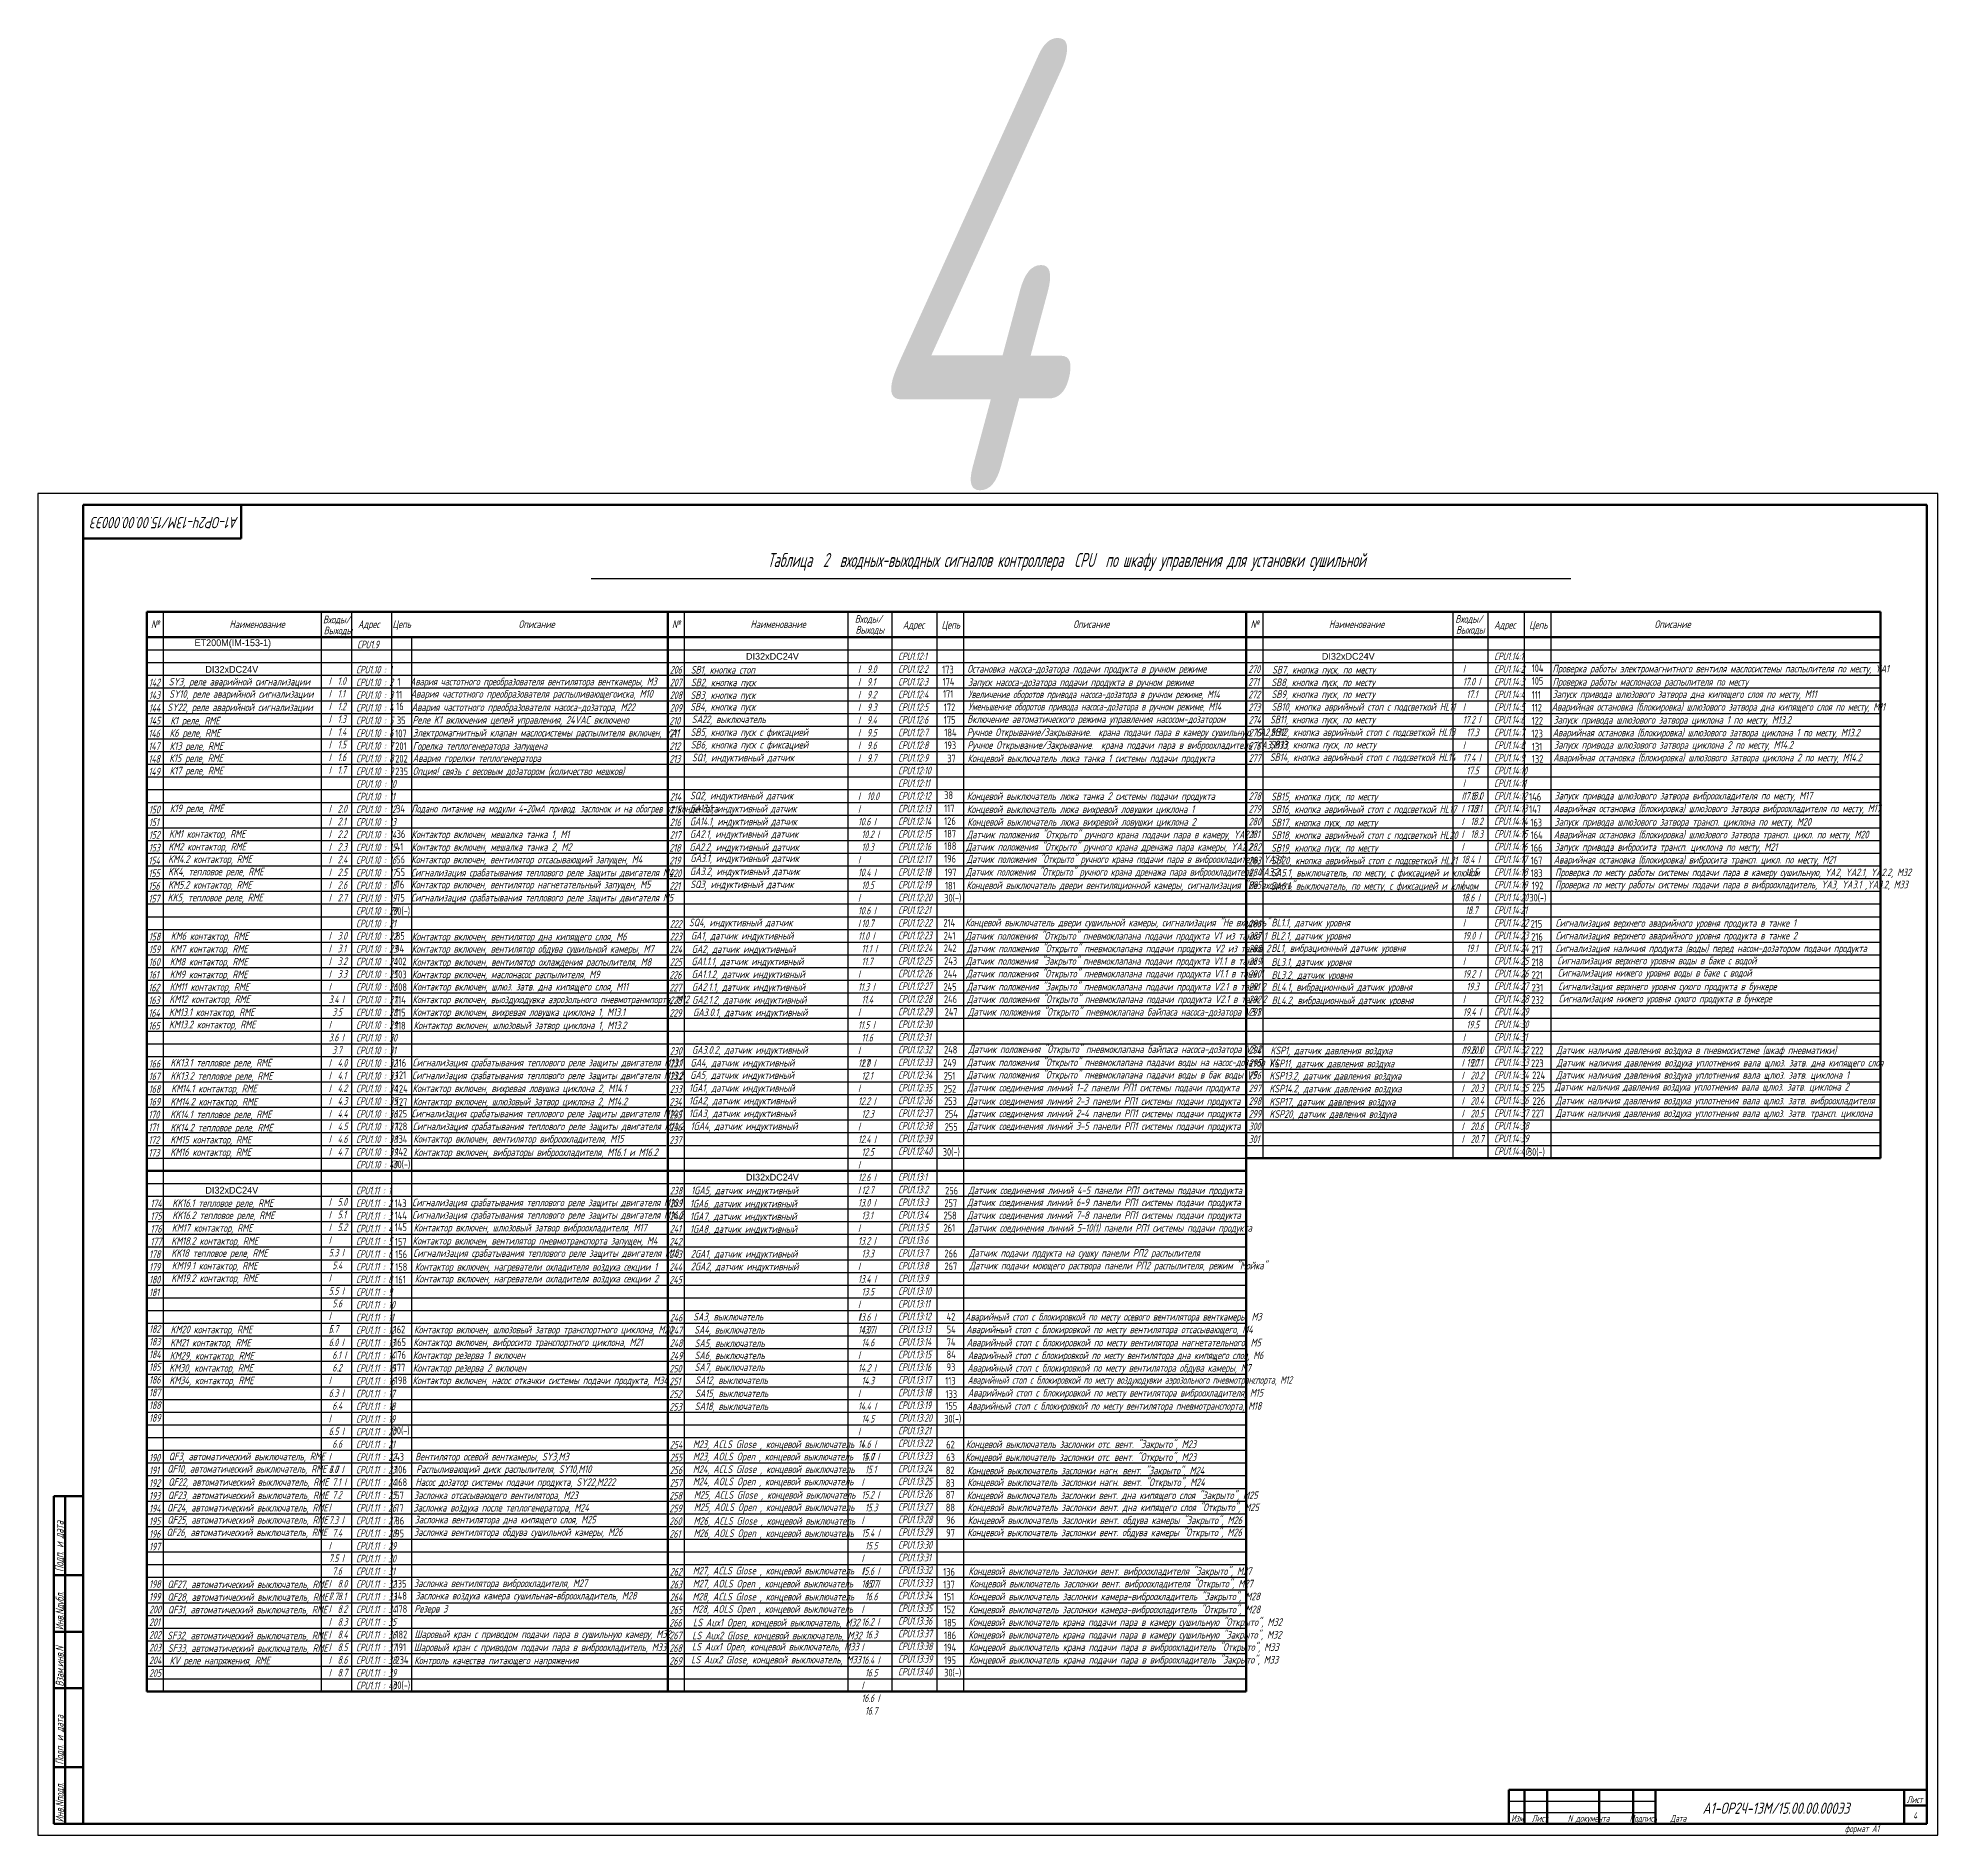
# Model space of a CAD drawing. Header units: millimetres. Extents: x 294 to 6216, y -3442 to 2720.
# Drawn here: x 3615 to 4456, y 215 to 1011 of the extents above; entities that cross this region are included whole.
import ezdxf
from ezdxf.enums import TextEntityAlignment as Align

# ---------------------------------------------------------------- set-up
doc = ezdxf.new("R2010")
doc.units = ezdxf.units.MM
doc.header["$LTSCALE"] = 15
doc.linetypes.add('DOT', pattern=[0.25, 0, -0.25])
for name, color, linetype, lineweight in [('0.35 TEXT', 7, 'Continuous', 35), ('LWT 0.5', 7, 'Continuous', 50), ('LWT 0.6', 7, 'Continuous', 50)]:
    doc.layers.add(name, color=color, linetype=linetype, lineweight=lineweight)
doc.styles.add('33', font='gost.shx', dxfattribs={"width": 0.75, "oblique": 15, "height": 2.5})
doc.styles.add('34', font='gost.shx', dxfattribs={"width": 0.75, "oblique": 15, "height": 3.5})
doc.styles.add('35', font='gost.shx', dxfattribs={"width": 0.75, "oblique": 15, "height": 5})
doc.styles.add('OPSI', font='ISI-ROMANS_PL.SHX', dxfattribs={"height": 1.5})

msp = doc.modelspace()

# ---------------------------------------------------------------- texts
at = {"linetype": 'DOT', "char_height": 3, "width": 43.93467, "attachment_point": 1, "style": 'OPSI'}
for s, insert in [('ET200M(IM-153-1)', (3684.328, 744.693, -0.02)), ('DI32xDC24V', (3689.135, 732.914, -0.02)), ('DI32xDC24V', (3928.419, 738.7, -0.02)), ('DI32xDC24V', (4183.303, 738.7, -0.02)), ('DI32xDC24V', (3928.419, 508.075, -0.02)), ('DI32xDC24V', (3689.135, 502.289, -0.02))]:
    msp.add_mtext(s, dxfattribs=dict(at, insert=insert))
at = {"layer": '0.35 TEXT', "oblique": 15}
for s, height, style, width, p in [('4', 200, '34', 0.75, (3971.442, 810.311)), ('Таблица  2  входных-выходных сигналов контроллера  CPU  по шкафу управления для установки сушильной ', 6.25, '34', 0.75, (3937.957, 776.719, -0.041)), ('№', 3.375, '33', 0.9, (3665.077, 749.717, -0.02)), ('Наименование', 3.375, '33', 0.9, (3699.783, 749.717, -0.02)), ('Входы/', 3.375, '33', 0.9, (3741.183, 751.812, -0.02)), ('Выходы', 3.375, '33', 0.9, (3741.501, 746.978, -0.02)), ('Адрес', 3.375, '33', 0.9, (3756.688, 749.717, -0.02)), ('Цепь', 3.375, '33', 0.9, (3771.93, 749.717, -0.02)), ('Описание', 3.375, '33', 0.9, (3827.751, 749.717, -0.02)), ('№', 3.375, '33', 0.9, (3895.68, 749.717, -0.02)), ('Наименование', 3.375, '33', 0.9, (3930.386, 749.717, -0.02)), ('Входы/', 3.375, '33', 0.9, (3976.591, 752.048, -0.02)), ('Выходы', 3.375, '33', 0.9, (3976.908, 747.214, -0.02)), ('Адрес', 3.375, '33', 0.9, (3997.823, 749.439, -0.02)), ('Цепь', 3.375, '33', 0.9, (4014.987, 749.439, -0.02)), ('Описание', 3.375, '33', 0.9, (4073.293, 749.717, -0.02)), ('№', 3.375, '33', 0.9, (4151.768, 749.717, -0.02)), ('Наименование', 3.375, '33', 0.9, (4186.474, 749.717, -0.02)), ('Входы/', 3.375, '33', 0.9, (4242.388, 752.048, -0.02)), ('Выходы', 3.375, '33', 0.9, (4242.705, 747.214, -0.02)), ('Адрес', 3.375, '33', 0.9, (4259.576, 749.439, -0.02)), ('Цепь', 3.375, '33', 0.9, (4275.044, 749.439, -0.02)), ('Описание', 3.375, '33', 0.9, (4330.576, 749.717, -0.02)), ('206', 3.375, '33', 0.774574, (3894.702, 729.536, -0.02)), ('SB1, кнопка стоп', 3.375, '33', 0.9, (3903.975, 729.522, -0.02)), ('Остановка насоса-дозатора подачи продукта в ручном режиме', 3.375, '33', 0.9, (4026.401, 729.948, -0.02)), ('270', 3.375, '33', 0.774574, (4150.764, 729.834, -0.02)), ('SB7, кнопка пуск, по месту ', 3.375, '33', 0.9, (4161.287, 729.563, -0.02)), ('Проверка работы электромагнитного вентиля маслосистемы паспылителя по месту, YA1', 3.375, '33', 0.889184, (4285.396, 730.046, -0.02)), ('142', 3.375, '33', 0.774574, (3664.099, 723.911, -0.02)), ('SY3, реле аварийной сигнализации', 3.375, '33', 0.9, (3672.911, 724.261, -0.02)), ('Авария частотного преобразователя вентилятора венткамеры, М3', 3.375, '33', 0.876694, (3779.75, 724.332, -0.02)), ('207', 3.375, '33', 0.774574, (3894.702, 723.911, -0.02)), ('SB2, кнопка пуск', 3.375, '33', 0.9, (3904.048, 723.954, -0.02)), ('Запуск насоса-дозатора подачи продукта в ручном режиме', 3.375, '33', 0.9, (4026.67, 724.032, -0.02)), ('271', 3.375, '33', 0.774574, (4150.764, 724.209, -0.02)), ('SB8, кнопка пуск, по месту', 3.375, '33', 0.9, (4160.976, 723.995, -0.02)), ('Проверка работы маслонасоа распылителя по месту', 3.375, '33', 0.889184, (4285.449, 724.202, -0.02)), ('143', 3.375, '33', 0.774574, (3664.099, 718.286, -0.02)), ('144', 3.375, '33', 0.774574, (3664.099, 712.661, -0.02)), ('SY22, реле аварийной сигнализации', 3.375, '33', 0.9, (3672.326, 712.925, -0.02)), ('SY10, реле аварийной сигнализации', 3.375, '33', 0.9, (3673.101, 718.815, -0.02)), ('Авария частотного преобразователя распыливающегоиска, М10', 3.375, '33', 0.86303, (3779.94, 718.886, -0.02)), ('Авария частотного преобразователя насоса-дозатора, М22', 3.375, '33', 0.86303, (3780.407, 712.982, -0.02)), ('208', 3.375, '33', 0.774574, (3894.702, 718.286, -0.02)), ('209', 3.375, '33', 0.774574, (3894.702, 712.661, -0.02)), ('SB4, кнопка пуск', 3.375, '33', 0.9, (3903.746, 713.177, -0.02)), ('SB3, кнопка пуск ', 3.375, '33', 0.9, (3903.854, 718.317, -0.02)), ('Увеличение оборотов привода насоса-дозатора в ручном режиме, М14', 3.375, '33', 0.764764, (4026.734, 718.675, -0.02)), ('Уменьшение оборотов привода насоса-дозатора в ручном режиме, М14', 3.375, '33', 0.764764, (4026.857, 713.274, -0.02)), ('272', 3.375, '33', 0.774574, (4150.764, 718.584, -0.02)), ('273', 3.375, '33', 0.774574, (4150.764, 712.959, -0.02)), ('SB9, кнопка пуск, по месту', 3.375, '33', 0.9, (4161.061, 718.739, -0.02)), ('SB10, кнопка аврийный стоп с подсветкой HL11', 3.375, '33', 0.9, (4161.061, 713.158, -0.02)), ('Аварийная остановка (блокировка) шлюзового затвора дна кипящего слоя по месту, М11', 3.375, '33', 0.801952, (4285.045, 713.139, -0.02)), ('Запуск привода шлюзового затвора дна кипящего слоя по месту, М11', 3.375, '33', 0.9, (4285.368, 718.764, -0.02)), ('145', 3.375, '33', 0.774574, (3664.099, 707.036, -0.02)), ('К1 реле, RME', 3.375, '33', 0.9, (3673.599, 707.013, -0.02)), ('Реле K1 включения цепей управления, 24VAC включено', 3.375, '33', 0.9, (3780.804, 707.341, -0.02)), ('210', 3.375, '33', 0.774574, (3894.53, 706.968, -0.02)), ('SA22, выключатель', 3.375, '33', 0.9, (3904.41, 707.611, -0.02)), ('Включение автоматического режима управления насосом-дозатором', 3.375, '33', 0.889184, (4026.354, 707.692, -0.02)), ('274', 3.375, '33', 0.774574, (4150.898, 707.334, -0.02)), ('SB11, кнопка пуск, по месту', 3.375, '33', 0.9, (4160.399, 707.508, -0.02)), ('Запуск привода шлюзового затвора циклона 1 по месту, М13.2', 3.375, '33', 0.9, (4285.794, 707.34, -0.02)), ('146', 3.375, '33', 0.774574, (3663.927, 701.343, -0.02)), ('147', 3.375, '33', 0.774574, (3663.927, 695.718, -0.02)), ('К6 реле, RME', 3.375, '33', 0.9, (3673.288, 701.574, -0.02)), ('К13 реле, RME', 3.375, '33', 0.9, (3673.288, 695.754, -0.02)), ('Электромагнитный клапан маслосистемы распылителя включен, YA1', 3.375, '33', 0.9, (3780.997, 701.677, -0.02)), ('Горелка теплогенератора запущена', 3.375, '33', 0.9, (3780.926, 695.812, -0.02)), ('211', 3.375, '33', 0.774574, (3894.53, 701.343, -0.02)), ('212', 3.375, '33', 0.774574, (3894.53, 695.718, -0.02)), ('SB5, кнопка пуск с фиксацией ', 3.375, '33', 0.9, (3903.895, 701.935, -0.02)), ('SB6, кнопка пуск с фиксацией', 3.375, '33', 0.9, (3903.967, 696.367, -0.02)), ('Ручное Открывание/Закрывание.  крана подачи пара в камеру сушильную YA2,M32 ', 3.375, '33', 0.842207, (4026.216, 701.89, -0.02)), ('Ручное Открывание/Закрывание.  крана подачи пара в виброохладитель YA3,M33', 3.375, '33', 0.856927, (4026.393, 696.219, -0.02)), ('276', 3.375, '33', 0.774574, (4150.802, 695.823, -0.02)), ('275', 3.375, '33', 0.774574, (4150.898, 701.709, -0.02)), ('SB13, кнопка пуск, по месту', 3.375, '33', 0.9, (4160.267, 696.408, -0.02)), ('SB12, кнопка аврийный стоп с подсветкой HL13', 3.375, '33', 0.9, (4160.399, 701.926, -0.02)), ('Аварийная остановка (блокировка) шлюзового затвора циклона 1 по месту, М13.2', 3.375, '33', 0.801952, (4285.471, 701.715, -0.02)), ('Запуск привода шлюзового затвора циклона 2 по месту, М14.2', 3.375, '33', 0.9, (4286.068, 696.294, -0.02)), ('148', 3.375, '33', 0.774574, (3663.927, 690.093, -0.02)), ('К15 реле, RME', 3.375, '33', 0.9, (3673.131, 690.406, -0.02)), ('Авария горелки теплогенератора ', 3.375, '33', 0.9, (3780.926, 690.433, -0.02)), ('213', 3.375, '33', 0.774574, (3894.53, 690.093, -0.02)), ('SQ1, индуктивный датчик', 3.375, '33', 0.9, (3904.535, 690.697, -0.02)), ('Концевой выключатель люка танка 1 системы подачи продукта', 3.375, '33', 0.856927, (4026.491, 690.352, -0.02)), ('277', 3.375, '33', 0.774574, (4150.898, 690.459, -0.02)), ('SB14, кнопка аврийный стоп с подсветкой HL14', 3.375, '33', 0.9, (4160.267, 690.827, -0.02)), ('Аварийная остановка (блокировка) шлюзового затвора циклона 2 по месту, М14.2', 3.375, '33', 0.801952, (4285.745, 690.669, -0.02)), ('149', 3.375, '33', 0.774574, (3663.927, 684.468, -0.02)), ('К17 реле, RME', 3.375, '33', 0.9, (3673.288, 684.901, -0.02)), ('Опция! связь с весовым дозатором (количество мешков)', 3.375, '33', 0.9, (3780.926, 684.649, -0.02)), ('214', 3.375, '33', 0.774574, (3894.702, 673.286, -0.02)), ('SQ2, индуктивный датчик', 3.375, '33', 0.9, (3903.648, 673.842, -0.02)), ('Концевой выключатель люка танка 2 системы подачи продукта', 3.375, '33', 0.856927, (4026.168, 673.605, -0.02)), ('278', 3.375, '33', 0.774574, (4150.898, 673.584, -0.02)), ('SB15, кнопка пуск, по месту', 3.375, '33', 0.9, (4160.875, 673.427, -0.02)), ('Запуск привода шлюзового затвора виброохладителя по месту, М17', 3.375, '33', 0.9, (4286.286, 673.787, -0.02)), ('150', 3.375, '33', 0.774574, (3664.099, 667.661, -0.02)), ('151', 3.375, '33', 0.774574, (3664.099, 662.036, -0.02)), ('К19 реле, RME', 3.375, '33', 0.9, (3673.412, 668.195, -0.02)), ('Подано питание на модули 4-20мА привод. заслонок и на обогрев от конденсата', 3.375, '33', 0.781856, (3780.38, 668.036, -0.02)), ('215', 3.375, '33', 0.774574, (3894.702, 667.661, -0.02)), ('216', 3.375, '33', 0.774574, (3894.702, 662.036, -0.02)), ('GA13.1, индуктивный датчик', 3.5, '34', 0.75, (3903.569, 668.056, -0.041)), ('GA14.1, индуктивный датчик', 3.5, '34', 0.75, (3903.598, 662.335, -0.041)), ('Концевой выключатель люка вихревой ловушки циклона 1', 3.375, '33', 0.856927, (4026.168, 667.817, -0.02)), ('Концевой выключатель люка вихревой ловушки циклона 2', 3.375, '33', 0.856927, (4026.349, 662.211, -0.02)), ('279', 3.375, '33', 0.774574, (4150.898, 667.959, -0.02)), ('280', 3.375, '33', 0.774574, (4150.898, 662.334, -0.02)), ('SB16, кнопка аврийный стоп с подсветкой HL17', 3.375, '33', 0.9, (4160.875, 667.846, -0.02)), ('SB17, кнопка пуск, по месту', 3.375, '33', 0.9, (4160.875, 661.931, -0.02)), ('Аварийная остановка (блокировка) шлюзового затвора виброохладителя по месту, М17', 3.375, '33', 0.801952, (4285.963, 668.162, -0.02)), ('Запуск привода шлюзового затвора трансп. циклона по месту, М20', 3.375, '33', 0.9, (4286.286, 662.205, -0.02)), ('152', 3.375, '33', 0.774574, (3664.099, 656.411, -0.02)), ('KM1 контактор, RME', 3.375, '33', 0.9, (3673.015, 656.871, -0.02)), ('Контактор включен, мешалка танка 1, М1', 3.375, '33', 0.9, (3780.352, 656.691, -0.02)), ('217', 3.375, '33', 0.774574, (3894.702, 656.411, -0.02)), ('GA2.1, индуктивный датчик', 3.375, '33', 0.9, (3903.565, 656.821, -0.02)), ('Датчик положения "Открыто" ручного крана подачи пара в камеру, YA2.1', 3.375, '33', 0.856927, (4026.168, 656.596, -0.02)), ('281', 3.375, '33', 0.774574, (4150.898, 656.709, -0.02)), ('SB18, кнопка аврийный стоп с подсветкой HL20', 3.375, '33', 0.9, (4160.875, 656.35, -0.02)), ('Аварийная остановка (блокировка) шлюзового затвора трансп. цикл. по месту, М20', 3.375, '33', 0.801952, (4285.963, 656.58, -0.02)), ('154', 3.375, '33', 0.774574, (3663.927, 645.093, -0.02)), ('153', 3.375, '33', 0.774574, (3664.099, 650.786, -0.02)), ('KM4.2 контактор, RME', 3.375, '33', 0.9, (3672.633, 645.699, -0.02)), ('KM2 контактор, RME', 3.375, '33', 0.9, (3672.74, 651.239, -0.02)), ('Контактор включен, вентилятор отсасывающий запущен, М4', 3.375, '33', 0.9, (3780.208, 645.544, -0.02)), ('Контактор включен, мешалка танка 2, М2', 3.375, '33', 0.9, (3780.352, 651.066, -0.02)), ('218', 3.375, '33', 0.774574, (3894.53, 650.718, -0.02)), ('219', 3.375, '33', 0.774574, (3894.53, 645.093, -0.02)), ('GA2.2, индуктивный датчик', 3.375, '33', 0.9, (3903.358, 651.025, -0.02)), ('GA3.1, индуктивный датчик', 3.375, '33', 0.9, (3903.792, 646.091, -0.02)), ('Датчик положения "Открыто" ручного крана дренажа пара камеры, YA2.2', 3.375, '33', 0.856927, (4025.805, 651.154, -0.02)), ('Датчик положения "Открыто" ручного крана подачи пара в виброохладитель, YA3.1', 3.375, '33', 0.829704, (4026.168, 645.697, -0.02)), ('283', 3.375, '33', 0.774574, (4150.821, 645.064, -0.02)), ('282', 3.375, '33', 0.774574, (4150.898, 651.084, -0.02)), ('SB19, кнопка пуск, по месту', 3.375, '33', 0.9, (4160.875, 650.7, -0.02)), ('SB20, кнопка аврийный стоп с подсветкой HL21', 3.375, '33', 0.9, (4160.875, 645.118, -0.02)), ('Аварийная остановка (блокировка) вибросита трансп. цикл. по месту, М21', 3.375, '33', 0.801952, (4285.963, 645.436, -0.02)), ('Запуск привода вибросита трансп. циклона по месту, М21', 3.375, '33', 0.9, (4286.286, 651.061, -0.02)), ('155', 3.375, '33', 0.774574, (3663.927, 639.468, -0.02)), ('KK4, тепловое реле, RME', 3.375, '33', 0.9, (3672.633, 640.186, -0.02)), ('Сигнализация срабатывания теплового реле защиты двигателя М4', 3.375, '33', 0.9, (3780.155, 639.745, -0.02)), ('220', 3.375, '33', 0.774574, (3894.53, 639.468, -0.02)), ('GA3.2, индуктивный датчик', 3.375, '33', 0.9, (3903.585, 640.295, -0.02)), ('Датчик положения "Открыто" ручного крана дренажа пара виброохладителя, YA3.2', 3.375, '33', 0.828626, (4025.805, 640.037, -0.02)), ('284', 3.375, '33', 0.774574, (4150.898, 639.834, -0.02)), ('SA5.1, выключатель, по месту, с фиксацией и ключом', 3.375, '33', 0.814569, (4160.875, 639.688, -0.02)), ('Проверка по месту работы системы подачи пара в камеру сушильную, YA2, YA2.1, YA2.2, M32', 3.375, '33', 0.801952, (4286.562, 639.85, -0.02)), ('156', 3.375, '33', 0.774574, (3663.927, 633.843, -0.02)), ('157', 3.375, '33', 0.774574, (3663.927, 628.218, -0.02)), ('KK5, тепловое реле, RME', 3.375, '33', 0.9, (3672.432, 628.728, -0.02)), ('KM5.2 контактор, RME', 3.375, '33', 0.9, (3672.633, 634.312, -0.02)), ('Сигнализация срабатывания теплового реле защиты двигателя М5', 3.375, '33', 0.9, (3780.155, 628.64, -0.02)), ('Контактор включен, вентилятор нагнетательный запущен, М5', 3.375, '33', 0.9, (3780.208, 634.439, -0.02)), ('221', 3.375, '33', 0.774574, (3894.53, 633.843, -0.02)), ('SQ3, индуктивный датчик', 3.375, '33', 0.9, (3903.784, 634.532, -0.02)), ('Концевой выключатель двери вентиляционной камеры, сигнализация "Не входить"', 3.375, '33', 0.856927, (4025.985, 634.146, -0.02)), ('285', 3.375, '33', 0.774574, (4150.898, 634.209, -0.02)), ('SA6.1, выключатель, по месту, с фиксацией и ключом', 3.375, '33', 0.810572, (4160.698, 633.83, -0.02)), ('Проверка по месту работы системы подачи пара в виброохладитель, YA3, YA3.1 ,YA3.2, M33', 3.375, '33', 0.801952, (4286.562, 634.456, -0.02)), ('158', 3.375, '33', 0.774574, (3664.099, 611.411, -0.02)), ('KM6 контактор, RME', 3.375, '33', 0.9, (3673.798, 611.645, -0.02)), ('Контактор включен, вентилятор дна кипящего слоя, М6', 3.375, '33', 0.9, (3780.481, 611.444, -0.02)), ('222', 3.375, '33', 0.774574, (3894.702, 617.036, -0.02)), ('223', 3.375, '33', 0.774574, (3894.702, 611.411, -0.02)), ('SQ4, индуктивный датчик', 3.375, '33', 0.9, (3903.18, 617.654, -0.02)), ('GA1, датчик индуктивный ', 3.375, '33', 0.9, (3904.039, 611.797, -0.02)), ('Датчик положения "Открыто" пневмоклапана подачи продукта V1 из танка 1', 3.375, '33', 0.856927, (4025.581, 611.734, -0.02)), ('Концевой выключатель двери сушильной камеры, сигнализация "Не входить"', 3.375, '33', 0.856927, (4025.435, 617.657, -0.02)), ('286', 3.375, '33', 0.774574, (4150.898, 617.173, -0.02)), ('287', 3.375, '33', 0.774574, (4150.898, 611.709, -0.02)), ('BL2.1, датчик уровня', 3.375, '33', 0.9, (4160.709, 611.779, -0.02)), ('BL1.1, датчик уровня', 3.375, '33', 0.9, (4161, 617.597, -0.02)), ('Сигнализация верхнего аварийного уровня продукта в танке 1', 3.375, '33', 0.801952, (4286.763, 617.425, -0.02)), ('Сигнализация верхнего аварийного уровня продукта в танке 2', 3.375, '33', 0.801952, (4286.763, 611.814, -0.02)), ('159', 3.375, '33', 0.774574, (3664.099, 605.786, -0.02)), ('KM7 контактор, RME', 3.375, '33', 0.9, (3673.523, 606.012, -0.02)), ('Контактор включен, вентилятор обдува сушильной камеры, М7', 3.375, '33', 0.9, (3780.429, 605.963, -0.02)), ('224', 3.375, '33', 0.774574, (3894.702, 605.786, -0.02)), ('GA2, датчик индуктивный ', 3.375, '33', 0.9, (3904.388, 605.869, -0.02)), ('Датчик положения "Открыто" пневмоклапана подачи продукта V2 из танка 2', 3.375, '33', 0.856927, (4026.168, 606.163, -0.02)), ('288', 3.375, '33', 0.774574, (4150.898, 606.084, -0.02)), ('BL1, вибрационный датчик уровня', 3.375, '33', 0.9, (4160.96, 606.337, -0.02)), ('Сигнализация наличия продукта (воды) перед насом-дозатором подачи продукта', 3.375, '33', 0.801952, (4286.763, 606.204, -0.02)), ('160', 3.375, '33', 0.774574, (3664.099, 600.161, -0.02)), ('161', 3.375, '33', 0.774574, (3664.099, 594.536, -0.02)), ('KM8 контактор, RME', 3.375, '33', 0.9, (3673.358, 600.286, -0.02)), ('KM9 контактор, RME', 3.375, '33', 0.9, (3673.358, 594.661, -0.02)), ('Контактор включен, маслонасос распылителя, М9', 3.375, '33', 0.9, (3780.567, 594.662, -0.02)), ('Контактор включен, вентилятор охлаждения распылителя, М8', 3.375, '33', 0.9, (3780.66, 600.156, -0.02)), ('226', 3.375, '33', 0.774574, (3894.53, 594.468, -0.02)), ('225', 3.375, '33', 0.774574, (3894.702, 600.161, -0.02)), ('GA1.1.1, датчик индуктивный ', 3.375, '33', 0.9, (3904.258, 600.429, -0.02)), ('GA1.1.2, датчик индуктивный ', 3.375, '33', 0.9, (3904.368, 594.745, -0.02)), ('Датчик положения "Закрыто" пневмоклапана подачи продукта V1.1 в танк 1', 3.375, '33', 0.856927, (4025.797, 600.592, -0.02)), ('Датчик положения "Открыто" пневмоклапана подачи продукта V1.1 в танк 1', 3.375, '33', 0.856927, (4025.982, 595.021, -0.02)), ('289', 3.375, '33', 0.774574, (4150.898, 600.459, -0.02)), ('290', 3.375, '33', 0.774574, (4150.898, 594.834, -0.02)), ('BL3.1, датчик уровня', 3.375, '33', 0.9, (4160.986, 600.14, -0.02)), ('BL3.2, датчик уровня', 3.375, '33', 0.9, (4161.052, 594.377, -0.02)), ('Сигнализация верхнего уровня воды в баке с водой ', 3.375, '33', 0.801952, (4287.565, 600.794, -0.02)), ('Сигнализация нижего уровня воды в баке с водой ', 3.375, '33', 0.801952, (4287.765, 595.384, -0.02)), ('162', 3.375, '33', 0.774574, (3663.927, 588.843, -0.02)), ('KM11 контактор, RME', 3.375, '33', 0.9, (3673.321, 589.12, -0.02)), ('Контактор включен, шлюз. затв. дна кипящего слоя, М11', 3.375, '33', 0.9, (3780.794, 589.223, -0.02)), ('227', 3.375, '33', 0.774574, (3894.53, 588.843, -0.02)), ('GA2.1.1, датчик индуктивный ', 3.375, '33', 0.9, (3904.465, 589.069, -0.02)), ('Датчик положения "Закрыто" пневмоклапана подачи продукта V2.1 в танк 2', 3.375, '33', 0.856927, (4026.169, 589.248, -0.02)), ('291', 3.375, '33', 0.774574, (4150.898, 589.209, -0.02)), ('BL4.1, вибрационный датчик уровня', 3.375, '33', 0.9, (4161.047, 589.078, -0.02)), ('Сигнализация верхнего уровня сухого продукта в бункере', 3.375, '33', 0.801952, (4287.966, 589.357, -0.02)), ('163', 3.375, '33', 0.774574, (3663.927, 583.218, -0.02)), ('164', 3.375, '33', 0.774574, (3663.927, 577.593, -0.02)), ('KM13.1 контактор, RME', 3.375, '33', 0.9, (3673.009, 577.937, -0.02)), ('KM12 контактор, RME', 3.375, '33', 0.9, (3673.18, 583.686, -0.02)), ('Контактор включен, выоздуходувка аэрозольного пневмотранмпорта, М12', 3.375, '33', 0.848136, (3780.794, 583.598, -0.02)), ('Контактор включен, вихревая ловушка циклона 1, М13.1', 3.375, '33', 0.9, (3780.794, 577.973, -0.02)), ('228', 3.375, '33', 0.774574, (3894.53, 583.218, -0.02)), ('229', 3.375, '33', 0.774574, (3894.53, 577.593, -0.02)), ('GA2.1.2, датчик индуктивный ', 3.375, '33', 0.9, (3904.575, 583.385, -0.02)), ('GA3.0.1, датчик индуктивный ', 3.375, '33', 0.9, (3904.972, 577.854, -0.02)), ('Датчик положения "Открыто" пневмоклапана подачи продукта V2.1 в танк 2', 3.375, '33', 0.856927, (4026.355, 583.677, -0.02)), ('Датчик положения "Открыто" пневмоклапана байпаса насоса-дозатора V3.1', 3.375, '33', 0.856927, (4026.73, 578.057, -0.02)), ('292', 3.375, '33', 0.774574, (4150.898, 583.584, -0.02)), ('293', 3.375, '33', 0.774574, (4150.898, 578.078, -0.02)), ('BL4.2, вибрационный датчик уровня', 3.375, '33', 0.9, (4161.113, 583.188, -0.02)), ('Сигнализация нижего уровня сухого продукта в бункере', 3.375, '33', 0.801952, (4288.167, 583.947, -0.02)), ('165', 3.375, '33', 0.774574, (3663.927, 571.968, -0.02)), ('KM13.2 контактор, RME', 3.375, '33', 0.9, (3673.009, 572.482, -0.02)), ('Контактор включен, шлюзовый затвор циклона 1, М13.2', 3.375, '33', 0.9, (3781.283, 572.118, -0.02)), ('230', 3.375, '33', 0.774574, (3894.702, 560.786, -0.02)), ('GA3.0.2, датчик индуктивный ', 3.375, '33', 0.9, (3904.509, 561.214, -0.02)), ('Датчик положения "Открыто" пневмоклапана байпаса насоса-дозатора V3.2', 3.375, '33', 0.856927, (4026.915, 561.556, -0.02)), ('294', 3.375, '33', 0.774574, (4150.898, 561.084, -0.02)), ('KSP1, датчик давления воздуха', 3.375, '33', 0.9, (4160.551, 560.981, -0.02)), ('Датчик наличия давления воздуха в пневмосистеме (шкаф пневматики)', 3.375, '33', 0.9, (4287.094, 561.084, -0.02)), ('166', 3.375, '33', 0.774574, (3664.099, 555.161, -0.02)), ('KK13.1 тепловое реле, RME', 3.375, '33', 0.9, (3673.679, 555.588, -0.02)), ('Сигнализация срабатывания теплового реле защиты двигателя М13.1', 3.375, '33', 0.9, (3780.852, 555.673, -0.02)), ('231', 3.375, '33', 0.774574, (3894.702, 555.161, -0.02)), ('GA4, датчик индуктивный ', 3.375, '33', 0.9, (3903.825, 555.558, -0.02)), ('Датчик положения "Открыто" пневмоклапана падачи воды на насос-дозатор V4', 3.375, '33', 0.856927, (4026.252, 555.737, -0.02)), ('295', 3.375, '33', 0.774574, (4150.898, 555.459, -0.02)), ('KSP11, датчик давления воздуха', 3.375, '33', 0.9, (4160.089, 555.234, -0.02)), ('Датчик наличия давления воздуха уплотнения вала щлюз. затв. дна кипящего слоя', 3.375, '33', 0.9, (4287.256, 555.552, -0.02)), ('167', 3.375, '33', 0.774574, (3664.099, 549.536, -0.02)), ('168', 3.375, '33', 0.774574, (3664.099, 543.911, -0.02)), ('KK13.2 тепловое реле, RME', 3.375, '33', 0.9, (3673.714, 549.698, -0.02)), ('KM14.1 контактор, RME', 3.375, '33', 0.9, (3673.983, 544.138, -0.02)), ('Сигнализация срабатывания теплового реле защиты двигателя М13.2', 3.375, '33', 0.9, (3780.632, 549.954, -0.02)), ('Контактор включен, вихревая ловушка циклона 2, М14.1', 3.375, '33', 0.9, (3780.795, 544.241, -0.02)), ('232', 3.375, '33', 0.774574, (3894.702, 549.536, -0.02)), ('233', 3.375, '33', 0.774574, (3894.702, 543.911, -0.02)), ('1GA1, датчик индуктивный ', 3.375, '33', 0.9, (3903.167, 544.382, -0.02)), ('GA5, датчик индуктивный ', 3.375, '33', 0.9, (3903.715, 550.079, -0.02)), ('Датчик положения "Открыто" пневмоклапана падачи воды в бак воды V5', 3.375, '33', 0.856927, (4026.252, 550.24, -0.02)), ('Датчик соединения линий 1-2 панели РП1 системы подачи продукта', 3.375, '33', 0.856927, (4026.373, 544.557, -0.02)), ('296', 3.375, '33', 0.774574, (4150.868, 549.935, -0.02)), ('297', 3.375, '33', 0.774574, (4150.898, 544.209, -0.02)), ('KSP13.2, датчик давления воздуха', 3.375, '33', 0.9, (4160.089, 549.778, -0.02)), ('KSP14.2, датчик давления воздуха', 3.375, '33', 0.9, (4160.089, 544.098, -0.02)), ('Датчик наличия давления воздуха уплотнения вала щлюз. затв. циклона 2', 3.375, '33', 0.9, (4286.45, 544.906, -0.02)), ('Датчик наличия давления воздуха уплотнения вала щлюз. затв. циклона 1', 3.375, '33', 0.9, (4287.055, 550.118, -0.02)), ('169', 3.375, '33', 0.774574, (3664.099, 538.286, -0.02)), ('KM14.2 контактор, RME', 3.375, '33', 0.9, (3673.641, 538.312, -0.02)), ('Контактор включен, шлюзовый затвор циклона 2, М14.2', 3.375, '33', 0.9, (3780.987, 538.386, -0.02)), ('234', 3.375, '33', 0.774574, (3894.53, 538.218, -0.02)), ('1GA2, датчик индуктивный ', 3.375, '33', 0.9, (3903.167, 538.757, -0.02)), ('Датчик соединения линий 2-3 панели РП1 системы подачи продукта', 3.375, '33', 0.856927, (4026.373, 538.56, -0.02)), ('298', 3.375, '33', 0.774574, (4150.898, 538.584, -0.02)), ('KSP17, датчик давления воздуха', 3.375, '33', 0.9, (4160.089, 538.299, -0.02)), ('Датчик наличия давления воздуха уплотнения вала щлюз. затв. виброохладителя', 3.375, '33', 0.9, (4286.853, 538.799, -0.02)), ('170', 3.375, '33', 0.774574, (3663.927, 532.593, -0.02)), ('171', 3.375, '33', 0.774574, (3663.927, 526.968, -0.02)), ('KK14.1 тепловое реле, RME', 3.375, '33', 0.9, (3673.616, 532.705, -0.02)), ('KK14.2 тепловое реле, RME', 3.375, '33', 0.9, (3673.652, 526.814, -0.02)), ('Сигнализация срабатывания теплового реле защиты двигателя М14.1', 3.375, '33', 0.9, (3780.405, 533.111, -0.02)), ('Сигнализация срабатывания теплового реле защиты двигателя М14.2', 3.375, '33', 0.9, (3780.939, 527.391, -0.02)), ('235', 3.375, '33', 0.774574, (3894.53, 532.593, -0.02)), ('236', 3.375, '33', 0.774574, (3894.53, 526.968, -0.02)), ('1GA3, датчик индуктивный ', 3.375, '33', 0.9, (3903.144, 533.143, -0.02)), ('1GA4, датчик индуктивный ', 3.375, '33', 0.9, (3903.869, 527.487, -0.02)), ('Датчик соединения линий 2-4 панели РП1 системы подачи продукта', 3.375, '33', 0.856927, (4026.373, 533.126, -0.02)), ('Датчик соединения линий 3-5 панели РП1 системы подачи продукта', 3.375, '33', 0.856927, (4026.373, 527.483, -0.02)), ('299', 3.375, '33', 0.774574, (4150.898, 532.959, -0.02)), ('300', 3.375, '33', 0.774574, (4150.898, 527.334, -0.02)), ('KSP20, датчик давления воздуха', 3.375, '33', 0.9, (4160.089, 532.842, -0.02)), ('Датчик наличия давления воздуха уплотнения вала щлюз. затв. трансп. циклона', 3.375, '33', 0.9, (4286.853, 533.24, -0.02)), ('172', 3.375, '33', 0.774574, (3663.927, 521.343, -0.02)), ('KM15 контактор, RME', 3.375, '33', 0.9, (3673.653, 521.482, -0.02)), ('Контактор включен, вентилятор виброохладителя, М15', 3.375, '33', 0.9, (3781.184, 521.868, -0.02)), ('237', 3.375, '33', 0.774574, (3894.53, 521.343, -0.02)), ('301', 3.375, '33', 0.774574, (4150.898, 521.709, -0.02)), ('173', 3.375, '33', 0.774574, (3663.927, 515.718, -0.02)), ('KM16 контактор, RME', 3.375, '33', 0.9, (3673.601, 516.002, -0.02)), ('Контактор включен, вибраторы виброохладителя, М16.1 и М16.2', 3.375, '33', 0.9, (3781.326, 515.914, -0.02)), ('174', 3.375, '33', 0.774574, (3664.81, 493.278, -0.02)), ('KK16.1 тепловое реле, RME', 3.375, '33', 0.9, (3674.487, 493.405, -0.02)), ('Сигнализация срабатывания теплового реле защиты двигателя М16.1', 3.375, '33', 0.9, (3780.694, 493.703, -0.02)), ('238', 3.375, '33', 0.774574, (3894.702, 498.911, -0.02)), ('239', 3.375, '33', 0.774574, (3894.702, 493.286, -0.02)), ('1GA6, датчик индуктивный ', 3.375, '33', 0.9, (3903.604, 493.174, -0.02)), ('1GA5, датчик индуктивный ', 3.375, '33', 0.9, (3904.139, 499.033, -0.02)), ('Датчик соединения линий 6-9 панели РП1 системы подачи продукта', 3.375, '33', 0.856927, (4026.354, 493.732, -0.02)), ('Датчик соединения линий 4-5 панели РП1 системы подачи продукта', 3.375, '33', 0.856927, (4026.837, 499.061, -0.02)), ('175', 3.375, '33', 0.774574, (3664.81, 487.653, -0.02)), ('KK16.2 тепловое реле, RME', 3.375, '33', 0.9, (3674.518, 488.01, -0.02)), ('Сигнализация срабатывания теплового реле защиты двигателя М16.2', 3.375, '33', 0.9, (3780.694, 488.146, -0.02)), ('240', 3.375, '33', 0.774574, (3894.702, 487.661, -0.02)), ('1GA7, датчик индуктивный ', 3.375, '33', 0.9, (3903.604, 487.549, -0.02)), ('Датчик соединения линий 7-8 панели РП1 системы подачи продукта', 3.375, '33', 0.856927, (4026.354, 488.046, -0.02)), ('176', 3.375, '33', 0.774574, (3664.81, 482.028, -0.02)), ('177', 3.375, '33', 0.774574, (3664.81, 476.403, -0.02)), ('KM18.2 контактор, RME', 3.375, '33', 0.9, (3674.018, 476.617, -0.02)), ('KM17 контактор, RME', 3.375, '33', 0.9, (3674.267, 482.392, -0.02)), ('Контактор включен, вентилятор пневмотранспорта запущен, М4', 3.375, '33', 0.9, (3780.826, 476.72, -0.02)), ('Контактор включен, шлюзовый затвор виброохладителя, М17', 3.375, '33', 0.9, (3781.313, 482.533, -0.02)), ('242', 3.375, '33', 0.774574, (3894.53, 476.343, -0.02)), ('241', 3.375, '33', 0.774574, (3894.702, 482.036, -0.02)), ('1GA8, датчик индуктивный ', 3.375, '33', 0.9, (3903.604, 481.924, -0.02)), ('Датчик соединения линий 5-10(1) панели РП1 системы подачи продукта', 3.375, '33', 0.856927, (4026.722, 482.402, -0.02)), ('178', 3.375, '33', 0.774574, (3664.208, 470.778, -0.02)), ('KK18 тепловое реле, RME', 3.375, '33', 0.9, (3674.036, 471.288, -0.02)), ('Сигнализация срабатывания теплового реле защиты двигателя М18', 3.375, '33', 0.9, (3781.131, 471.271, -0.02)), ('243', 3.375, '33', 0.774574, (3894.53, 470.718, -0.02)), ('2GA1, датчик индуктивный ', 3.375, '33', 0.9, (3903.976, 470.975, -0.02)), ('Датчик подачи прдукта на сушку панели РП2 распылителя', 3.375, '33', 0.856927, (4027.12, 471.325, -0.02)), ('179', 3.375, '33', 0.774574, (3664.208, 465.153, -0.02)), ('180', 3.375, '33', 0.774574, (3664.208, 459.528, -0.02)), ('KM19.2 контактор, RME', 3.375, '33', 0.9, (3674.027, 460.157, -0.02)), ('KM19.1 контактор, RME', 3.375, '33', 0.9, (3674.244, 465.668, -0.02)), ('Контактор включен, нагреватели охладителя воздуха секции 1', 3.375, '33', 0.9, (3781.816, 465.187, -0.02)), ('Контактор включен, нагреватели охладителя воздуха секции 2', 3.375, '33', 0.9, (3781.816, 459.958, -0.02)), ('244', 3.375, '33', 0.774574, (3894.53, 465.093, -0.02)), ('245', 3.375, '33', 0.774574, (3894.53, 459.468, -0.02)), ('2GA2, датчик индуктивный ', 3.375, '33', 0.9, (3903.976, 465.35, -0.02)), ('Датчик подачи моющего раствора панели РП2 распылителя, режим "Мойка"', 3.375, '33', 0.856927, (4027.32, 465.747, -0.02)), ('181', 3.375, '33', 0.774574, (3664.208, 453.903, -0.02)), ('246', 3.375, '33', 0.774574, (3894.702, 442.661, -0.02)), ('SA3, выключатель', 3.375, '33', 0.9, (3905.073, 443.127, -0.02)), ('Аварийный стоп c блокировкой по месту осевого вентилятора венткамеры, М3', 3.375, '33', 0.870829, (4025.464, 443.087, -0.02)), ('182', 3.375, '33', 0.774574, (3664.208, 437.663, -0.02)), ('KM20 контактор, RME', 3.375, '33', 0.9, (3673.745, 437.424, -0.02)), ('Контактор включен, шлюзовый затвор транспортного циклона, М20', 3.375, '33', 0.9, (3781.475, 437.411, -0.02)), ('247', 3.375, '33', 0.774574, (3894.702, 437.036, -0.02)), ('SA4, выключатель', 3.375, '33', 0.9, (3905.474, 437.302, -0.02)), ('Аварийный стоп c блокировкой по месту вентилятора отсасывающего, М4', 3.375, '33', 0.9, (4025.865, 437.468, -0.02)), ('183', 3.375, '33', 0.774574, (3664.208, 432.038, -0.02)), ('184', 3.375, '33', 0.774574, (3664.208, 426.413, -0.02)), ('KM29, контактор, RME', 3.375, '33', 0.9, (3673.377, 425.8, -0.02)), ('KM21 контактор, RME', 3.375, '33', 0.9, (3673.553, 431.598, -0.02)), ('Контактор резерва 1 включен', 3.375, '33', 0.9, (3780.972, 426.066, -0.02)), ('Контактор включен, вибросито транспортного циклона, М21', 3.375, '33', 0.9, (3781.2, 431.778, -0.02)), ('248', 3.375, '33', 0.774574, (3894.702, 431.411, -0.02)), ('249', 3.375, '33', 0.774574, (3894.702, 425.786, -0.02)), ('SA5, выключатель', 3.375, '33', 0.9, (3905.669, 431.344, -0.02)), ('SA6, выключатель', 3.375, '33', 0.9, (3905.669, 425.987, -0.02)), ('Аварийный стоп c блокировкой по месту вентилятора нагнетательного, М5', 3.375, '33', 0.9, (4026.048, 431.654, -0.02)), ('Аварийный стоп c блокировкой по месту вентилятора дна кипящего слоя, М6', 3.375, '33', 0.876585, (4026.552, 425.993, -0.02)), ('185', 3.375, '33', 0.774574, (3664.208, 420.788, -0.02)), ('KM30, контактор, RME', 3.375, '33', 0.9, (3673.104, 420.401, -0.02)), ('Контактор резерва 2 включен', 3.375, '33', 0.9, (3780.972, 420.441, -0.02)), ('250', 3.375, '33', 0.774574, (3894.53, 420.093, -0.02)), ('SA7, выключатель', 3.375, '33', 0.9, (3905.669, 420.758, -0.02)), ('Аварийный стоп c блокировкой по месту вентилятора обдува камеры, М7', 3.375, '33', 0.889184, (4026.374, 420.431, -0.02)), ('186', 3.375, '33', 0.774574, (3664.208, 415.163, -0.02)), ('187', 3.375, '33', 0.774574, (3664.208, 409.538, -0.02)), ('KM34, контактор, RME', 3.375, '33', 0.9, (3673.19, 414.903, -0.02)), ('Контактор включен, насос откачки системы подачи продукта, М34', 3.375, '33', 0.9, (3780.828, 414.919, -0.02)), ('251', 3.375, '33', 0.774574, (3894.53, 414.468, -0.02)), ('252', 3.375, '33', 0.774574, (3894.53, 408.843, -0.02)), ('SA12, выключатель', 3.375, '33', 0.9, (3905.856, 414.969, -0.02)), ('SA15, выключатель', 3.375, '33', 0.9, (3905.856, 409.18, -0.02)), ('Аварийный стоп c блокировкой по месту воздуходувки аэрозольного пневмотранспорта, М12', 3.375, '33', 0.741391, (4026.553, 415.087, -0.02)), ('Аварийный стоп c блокировкой по месту вентилятора виброохладителя, M15', 3.375, '33', 0.889184, (4026.639, 409.423, -0.02)), ('188', 3.375, '33', 0.774574, (3664.208, 403.913, -0.02)), ('253', 3.375, '33', 0.774574, (3894.53, 403.218, -0.02)), ('SA18, выключатель', 3.375, '33', 0.9, (3905.739, 403.443, -0.02)), ('Аварийный стоп c блокировкой по месту вентилятора пневмотранспорта, M18', 3.375, '33', 0.875646, (4026.235, 403.578, -0.02)), ('189', 3.375, '33', 0.774574, (3664.208, 398.288, -0.02)), ('254', 3.375, '33', 0.774574, (3894.702, 386.411, -0.02)), ('M23, ACLS Glose , концевой выключатель', 3.375, '33', 0.9, (3904.914, 386.641, -0.02)), ('Концевой выключатель заслонки отс. вент. "Закрыто", M23', 3.375, '33', 0.825637, (4025.698, 386.663, -0.02)), ('190', 3.375, '33', 0.774574, (3664.208, 380.693, -0.02)), ('QF10, автоматический выключатель, RME', 3.375, '33', 0.9, (3672.258, 375.728, -0.02)), ('QF3, автоматический выключатель, RME', 3.375, '33', 0.9, (3672.925, 381.228, -0.02)), ('Вентилятор осевой венткамеры, SY3,М3', 3.375, '33', 0.9, (3781.992, 381.146, -0.02)), ('Распыливающий диск распылителя, SY10,М10', 3.375, '33', 0.9, (3782.421, 375.626, -0.02)), ('255', 3.375, '33', 0.774574, (3894.702, 380.786, -0.02)), ('256', 3.375, '33', 0.774574, (3894.702, 375.161, -0.02)), ('M23, AOLS Open , концевой выключатель', 3.375, '33', 0.9, (3904.914, 381.194, -0.02)), ('M24, ACLS Glose , концевой выключатель', 3.375, '33', 0.9, (3904.914, 375.596, -0.02)), ('Концевой выключатель заслонки отс. вент. "Открыто", M23', 3.375, '33', 0.825637, (4025.494, 380.936, -0.02)), ('Концевой выключатель заслонки нагн. вент. "Закрыто", M24', 3.375, '33', 0.825637, (4026.286, 374.957, -0.02)), ('191', 3.375, '33', 0.774574, (3664.208, 375.068, -0.02)), ('192', 3.375, '33', 0.774574, (3664.208, 369.443, -0.02)), ('QF22, автоматический выключатель, RME', 3.375, '33', 0.9, (3672.72, 369.913, -0.02)), ('Насос дозатор системы подачи продукта, SY22,М222', 3.375, '33', 0.9, (3782.093, 369.879, -0.02)), ('257', 3.375, '33', 0.774574, (3894.702, 369.536, -0.02)), ('M24, AOLS Open , концевой выключатель', 3.375, '33', 0.9, (3904.914, 370.15, -0.02)), ('Концевой выключатель заслонки нагн. вент. "Открыто", M24', 3.375, '33', 0.825637, (4026.341, 369.806, -0.02)), ('193', 3.375, '33', 0.774574, (3664.208, 363.818, -0.02)), ('QF24, автоматический выключатель, RME', 3.375, '33', 0.9, (3672.178, 358.527, -0.02)), ('QF23, автоматический выключатель, RME', 3.375, '33', 0.9, (3672.551, 364.014, -0.02)), ('Заслонка воздуха после теплогенератора, М24', 3.375, '33', 0.9, (3781.2, 358.512, -0.02)), ('Заслонка отсасывающего вентилятора, М23', 3.375, '33', 0.9, (3781.464, 364.037, -0.02)), ('258', 3.375, '33', 0.774574, (3894.53, 363.843, -0.02)), ('M25, ACLS Glose , концевой выключатель', 3.375, '33', 0.9, (3905.37, 364.222, -0.02)), ('M25, AOLS Open , концевой выключатель', 3.375, '33', 0.9, (3905.37, 358.775, -0.02)), ('Концевой выключатель заслонки вент. дна кипящего слоя "Закрыто", M25', 3.375, '33', 0.825637, (4026.131, 364.024, -0.02)), ('Концевой выключатель заслонки вент. дна кипящего слоя "Открыто", M25', 3.375, '33', 0.825637, (4026.459, 358.704, -0.02)), ('194', 3.375, '33', 0.774574, (3664.208, 358.193, -0.02)), ('195', 3.375, '33', 0.774574, (3664.208, 352.568, -0.02)), ('QF25, автоматический выключатель, RME', 3.375, '33', 0.9, (3672.283, 353.139, -0.02)), ('Заслонка вентилятора дна кипящего слоя, М25', 3.375, '33', 0.9, (3781.727, 353.25, -0.02)), ('259', 3.375, '33', 0.774574, (3894.53, 358.218, -0.02)), ('260', 3.375, '33', 0.774574, (3894.53, 352.593, -0.02)), ('M26, ACLS Glose , концевой выключатель', 3.375, '33', 0.9, (3905.218, 352.696, -0.02)), ('Концевой выключатель заслонки вент. обдува камеры "Закрыто", M26', 3.375, '33', 0.825637, (4026.592, 352.985, -0.02)), ('196', 3.375, '33', 0.774574, (3664.208, 346.943, -0.02)), ('QF26, автоматический выключатель, RME', 3.375, '33', 0.9, (3671.933, 347.62, -0.02)), ('Заслонка вентилятора обдува сушильной камеры, М26', 3.375, '33', 0.9, (3781.464, 347.726, -0.02)), ('261', 3.375, '33', 0.774574, (3894.53, 346.968, -0.02)), ('M26, AOLS Open , концевой выключатель', 3.375, '33', 0.9, (3905.218, 347.249, -0.02)), ('Концевой выключатель заслонки вент. обдува камеры "Открыто", M26', 3.375, '33', 0.825637, (4026.332, 347.597, -0.02)), ('197', 3.375, '33', 0.774574, (3664.208, 341.318, -0.02)), ('198', 3.375, '33', 0.774574, (3664.208, 324.715, -0.02)), ('QF27, автоматический выключатель, RME', 3.375, '33', 0.9, (3672.339, 324.606, -0.02)), ('Заслонка вентилятора виброохладителя, М27', 3.375, '33', 0.9, (3781.46, 325.1, -0.02)), ('262', 3.375, '33', 0.774574, (3894.702, 330.161, -0.02)), ('M27, ACLS Glose , концевой выключатель', 3.375, '33', 0.9, (3904.865, 330.669, -0.02)), ('M27, AOLS Open , концевой выключатель', 3.375, '33', 0.9, (3904.865, 324.922, -0.02)), ('Концевой выключатель заслонки вент. виброохладителя "Закрыто", M27', 3.375, '33', 0.825637, (4026.88, 330.443, -0.02)), ('Концевой выключатель заслонки вент. виброохладителя "Открыто", M27', 3.375, '33', 0.825637, (4027.27, 324.925, -0.02)), ('199', 3.375, '33', 0.774574, (3664.208, 319.09, -0.02)), ('QF28, автоматический выключатель, RME', 3.375, '33', 0.9, (3672.339, 318.981, -0.02)), ('Заслонка воздуха камера сушильная-вброохладитель, М28', 3.375, '33', 0.9, (3781.986, 319.575, -0.02)), ('263', 3.375, '33', 0.774574, (3894.702, 324.536, -0.02)), ('264', 3.375, '33', 0.774574, (3894.702, 318.911, -0.02)), ('M28, ACLS Glose , концевой выключатель', 3.375, '33', 0.9, (3904.713, 319.143, -0.02)), ('Концевой выключатель заслонки камера-виброохладитель "Закрыто", M28', 3.375, '33', 0.825637, (4027.009, 319.256, -0.02)), ('200', 3.375, '33', 0.774574, (3664.208, 313.465, -0.02)), ('201', 3.375, '33', 0.774574, (3664.208, 307.84, -0.02)), ('QF31, автоматический выключатель, RME', 3.375, '33', 0.9, (3672.508, 313.4, -0.02)), ('Резерв 3', 3.375, '33', 0.9, (3781.656, 313.795, -0.02)), ('265', 3.375, '33', 0.774574, (3894.702, 313.286, -0.02)), ('M28, AOLS Open , концевой выключатель', 3.375, '33', 0.9, (3904.713, 313.696, -0.02)), ('Концевой выключатель заслонки камера-виброохладитель "Открыто", M28', 3.375, '33', 0.825637, (4026.88, 313.479, -0.02)), ('Концевой выключатель крана подачи пара в камеру сушильную "Открыто", M32', 3.375, '33', 0.825637, (4026.88, 307.884, -0.02)), ('202', 3.375, '33', 0.774574, (3664.208, 302.215, -0.02)), ('SF32, автоматический выключатель, RME', 3.375, '33', 0.9, (3672.256, 301.943, -0.02)), ('Шаровый кран с приводом подачи пара в сушильную камеру, М32', 3.375, '33', 0.9, (3781.724, 302.54, -0.02)), ('266', 3.375, '33', 0.774574, (3894.53, 307.593, -0.02)), ('267', 3.375, '33', 0.774574, (3894.53, 301.968, -0.02)), ('LS Aux2 Glose, концевой выключатель, M32', 3.375, '33', 0.9, (3904.617, 301.94, -0.02)), ('LS Aux1 Open, концевой выключатель, M32', 3.375, '33', 0.9, (3904.993, 307.71, -0.02)), ('Концевой выключатель крана подачи пара в камеру сушильную "Закрыто", M32', 3.375, '33', 0.825637, (4026.88, 302.273, -0.02)), ('203', 3.375, '33', 0.774574, (3664.208, 296.59, -0.02)), ('204', 3.375, '33', 0.774574, (3664.208, 290.965, -0.02)), ('SF33, автоматический выключатель, RME', 3.375, '33', 0.9, (3672.508, 296.359, -0.02)), ('Шаровый кран с приводом подачи пара в виброохладитель, М33', 3.375, '33', 0.9, (3781.393, 296.742, -0.02)), ('268', 3.375, '33', 0.774574, (3894.53, 296.343, -0.02)), ('LS Aux2 Glose, концевой выключатель, M33', 3.375, '33', 0.9, (3904.133, 291.241, -0.02)), ('LS Aux1 Open, концевой выключатель, M33', 3.375, '33', 0.9, (3904.509, 297.011, -0.02)), ('Концевой выключатель крана подачи пара в виброохладитель "Открыто", M33', 3.375, '33', 0.825637, (4027.089, 296.818, -0.02)), ('Концевой выключатель крана подачи пара в виброохладитель "Закрыто", M33', 3.375, '33', 0.825637, (4027.089, 291.207, -0.02)), ('205', 3.375, '33', 0.774574, (3664.208, 285.34, -0.02)), ('КV реле напряжения, RME', 3.375, '33', 0.9, (3673.299, 290.864, -0.02)), ('Контроль качества питающего напряжения ', 3.375, '33', 0.9, (3781.559, 290.928, -0.02)), ('269', 3.375, '33', 0.774574, (3894.53, 290.718, -0.02)), ('Лист', 3, '33', 0.8, (4442.271, 229.491, -0.02)), ('Изм.  Лист      N документа      Подпись    Дата', 3, '33', 0.8, (4267.106, 221.199, -0.02)), ('формат А1', 3, '33', 0.8, (4414.786, 216.587, -0.02)), ('4', 3, '33', 0.8, (4445.003, 222.401, -0.02))]:
    msp.add_text(s, height=height, dxfattribs=dict(at, style=style, width=width)).set_placement(p)
at = {"layer": '0.35 TEXT', "style": '35', "oblique": 15, "width": 0.885568}
msp.add_text('A1-ОР2Ч-13М/15.00.00.000Э3', height=5, rotation=180, dxfattribs=at).set_placement((3703.809, 798.904, -0.02), (3638.809, 798.904, -0.02), align=Align.FIT)
at = {"layer": '0.35 TEXT', "style": '33', "width": 0.9}
for s, p in [('173', (4015.278, 729.649, -0.02)), ('104', (4276.219, 730.207, -0.02)), ('1', (3774.136, 724.17, -0.02)), ('174', (4015.458, 724.235, -0.02)), ('105', (4276.22, 724.582, -0.02)), ('11', (3773.579, 718.558, -0.02)), ('16', (3773.628, 713.356, -0.02)), ('171', (4015.639, 718.821, -0.02)), ('172', (4016.017, 712.939, -0.02)), ('111', (4276.22, 718.397, -0.02)), ('112', (4276.22, 712.772, -0.02)), ('35', (3773.917, 707.165, -0.02)), ('175', (4016.017, 707.356, -0.02)), ('122', (4276.217, 706.956, -0.02)), ('107', (3773.196, 701.367, -0.02)), ('201', (3773.196, 695.742, -0.02)), ('184', (4016.238, 701.767, -0.02)), ('193', (4016.238, 696.142, -0.02)), ('123', (4276.099, 701.319, -0.02)), ('131', (4276.313, 695.52, -0.02)), ('202', (3773.196, 690.171, -0.02)), ('37', (4017.513, 690.305, -0.02)), ('132', (4276.313, 690.064, -0.02)), ('235', (3773.196, 684.579, -0.02)), ('38', (4016.188, 674.008, -0.02)), ('146', (4275.127, 673.297, -0.02)), ('34', (3773.553, 668.051, -0.02)), ('117', (4016.179, 668.198, -0.02)), ('126', (4016.179, 662.573, -0.02)), ('147', (4275.127, 667.84, -0.02)), ('163', (4275.623, 661.891, -0.02)), ('36', (3773.803, 656.801, -0.02)), ('187', (4016.179, 656.948, -0.02)), ('164', (4275.767, 656.351, -0.02)), ('41', (3773.398, 651.176, -0.02)), ('56', (3773.615, 645.551, -0.02)), ('188', (4016.159, 651.484, -0.02)), ('196', (4016.159, 645.859, -0.02)), ('166', (4275.767, 650.726, -0.02)), ('167', (4275.767, 645.101, -0.02)), ('55', (3773.616, 639.926, -0.02)), ('197', (4016.402, 639.843, -0.02)), ('183', (4275.769, 639.476, -0.02)), ('76', (3773.373, 634.438, -0.02)), ('75', (3773.571, 628.616, -0.02)), ('30(-)', (4016.192, 628.556, -0.02)), ('181', (4016.53, 633.958, -0.02)), ('30(-)', (4275.156, 628.632, -0.02)), ('192', (4276.266, 634.02, -0.02)), ('30(-)', (3772.199, 622.75, -0.02)), ('85', (3773.407, 611.681, -0.02)), ('214', (4015.829, 617.506, -0.02)), ('241', (4015.944, 611.767, -0.02)), ('215', (4275.759, 617.053, -0.02)), ('216', (4276.013, 611.314, -0.02)), ('94', (3773.157, 606.056, -0.02)), ('242', (4015.997, 606.277, -0.02)), ('217', (4276.189, 605.673, -0.02)), ('102', (3773.157, 600.431, -0.02)), ('103', (3773.157, 594.639, -0.02)), ('244', (4015.944, 594.894, -0.02)), ('243', (4016.155, 600.674, -0.02)), ('218', (4276.189, 600.048, -0.02)), ('221', (4276.189, 594.423, -0.02)), ('108', (3773.157, 589.014, -0.02)), ('245', (4015.868, 589.146, -0.02)), ('231', (4276.189, 588.798, -0.02)), ('114', (3773.157, 583.389, -0.02)), ('115', (3773.157, 577.764, -0.02)), ('246', (4016.077, 583.697, -0.02)), ('247', (4016.384, 578.058, -0.02)), ('232', (4276.048, 583.367, -0.02)), ('118', (3773.082, 571.976, -0.02)), ('248', (4016.105, 561.305, -0.02)), ('222', (4275.94, 560.937, -0.02)), ('116', (3773.374, 555.496, -0.02)), ('249', (4015.733, 555.558, -0.02)), ('223', (4275.94, 555.312, -0.02)), ('121', (3773.484, 550.082, -0.02)), ('124', (3773.484, 544.021, -0.02)), ('252', (4015.895, 544.029, -0.02)), ('251', (4015.971, 549.777, -0.02)), ('224', (4276.472, 550, -0.02)), ('225', (4276.472, 544.618, -0.02)), ('127', (3773.484, 538.143, -0.02)), ('253', (4016.105, 538.58, -0.02)), ('226', (4276.576, 538.591, -0.02)), ('128', (3773.309, 527.381, -0.02)), ('125', (3773.309, 533.006, -0.02)), ('254', (4016.411, 532.942, -0.02)), ('255', (4016.411, 527.147, -0.02)), ('227', (4276.211, 533.121, -0.02)), ('134', (3773.309, 521.756, -0.02)), ('30(-)', (3772.304, 510.564, -0.02)), ('142', (3773.309, 516.131, -0.02)), ('30(-)', (4015.533, 516.056, -0.02)), ('30(-)', (4274.507, 516.056, -0.02)), ('143', (3772.958, 493.349, -0.02)), ('257', (4016.246, 493.399, -0.02)), ('256', (4016.583, 498.905, -0.02)), ('144', (3772.958, 487.933, -0.02)), ('258', (4015.88, 487.911, -0.02)), ('145', (3773.007, 482.731, -0.02)), ('157', (3773.051, 476.296, -0.02)), ('261', (4015.88, 482.424, -0.02)), ('156', (3773.196, 470.742, -0.02)), ('266', (4016.296, 471.064, -0.02)), ('158', (3773.196, 465.117, -0.02)), ('161', (3773.196, 459.546, -0.02)), ('267', (4016.296, 465.439, -0.02)), ('42', (4017.254, 443.081, -0.02)), ('162', (3772.509, 437.426, -0.02)), ('54', (4017.254, 437.456, -0.02)), ('165', (3772.713, 431.801, -0.02)), ('176', (3772.759, 426.176, -0.02)), ('74', (4017.254, 431.831, -0.02)), ('84', (4017.234, 426.366, -0.02)), ('177', (3772.553, 420.551, -0.02)), ('93', (4017.234, 420.741, -0.02)), ('198', (3773.009, 414.926, -0.02)), ('113', (4016.648, 414.726, -0.02)), ('133', (4016.776, 408.841, -0.02)), ('155', (4016.678, 403.568, -0.02)), ('30(-)', (3772.001, 392.718, -0.02)), ('30(-)', (4016.162, 397.931, -0.02)), ('62', (4017.068, 386.479, -0.02)), ('106', (3773.157, 375.431, -0.02)), ('43', (3773.157, 381.056, -0.02)), ('82', (4016.881, 375.091, -0.02)), ('63', (4017.068, 380.854, -0.02)), ('168', (3773.157, 369.806, -0.02)), ('83', (4016.881, 369.466, -0.02)), ('77', (3773.157, 358.389, -0.02)), ('57', (3773.157, 364.014, -0.02)), ('87', (4016.881, 364.264, -0.02)), ('88', (4016.881, 358.639, -0.02)), ('86', (3773.157, 352.764, -0.02)), ('96', (4017.068, 353.063, -0.02)), ('95', (3773.157, 347.139, -0.02)), ('97', (4017.068, 347.438, -0.02)), ('135', (3772.97, 324.871, -0.02)), ('136', (4015.76, 330.143, -0.02)), ('148', (3772.975, 319.451, -0.02)), ('137', (4015.76, 324.518, -0.02)), ('151', (4015.947, 319.129, -0.02)), ('178', (3773.26, 313.674, -0.02)), ('152', (4015.947, 313.504, -0.02)), ('182', (3773.309, 302.381, -0.02)), ('185', (4016.136, 307.626, -0.02)), ('186', (4016.136, 302.001, -0.02)), ('191', (3773.309, 296.756, -0.02)), ('234', (3773.309, 291.131, -0.02)), ('194', (4016.136, 296.627, -0.02)), ('195', (4016.136, 291.002, -0.02)), ('30(-)', (4016.162, 285.504, -0.02)), ('30(-)', (3772.223, 279.939, -0.02))]:
    msp.add_text(s, height=3.375, dxfattribs=at).set_placement(p)
at = {"layer": '0.35 TEXT', "style": '34', "oblique": 15, "width": 0.8}
for s, height, p in [('Подп. и дата', 4, (3626.39, 331.767, -0.02)), ('Инв.Nдубл.', 3.5, (3626.39, 306.006, -0.02)), ('Взам.инв.N', 3.5, (3626.39, 281.026, -0.02)), ('Подп. и дата', 3.5, (3626.335, 246.449, -0.02)), ('Инв.Nподл.', 3.5, (3626.39, 220.918, -0.02))]:
    msp.add_text(s, height=height, rotation=90, dxfattribs=at).set_placement(p)
at = {"layer": '0.35 TEXT', "style": '35', "oblique": 15, "width": 0.885568}
msp.add_text('А1-ОР2Ч-13М/15.00.00.000Э3', height=5, dxfattribs=at).set_placement((4351.833, 224.669, -0.02), (4416.833, 224.669, -0.02), align=Align.FIT)
at = {"layer": '0.35 TEXT', "char_height": 3.375, "attachment_point": 1, "style": '33'}
for s, insert, width in [('CPU1.9', (3756.233, 744.092, -0.02), 43.93467), ('I  9.0 I  9.1 I  9.2 I  9.3 I  9.4 I  9.5 I  9.6 I  9.7', (3978.026, 733.189, -0.02), 6.93775), ('I  17.0 I  17.1 I  17.2 I  17.3 I  17.4 I  17.5 I  17.6 I  17.7', (4245.741, 733.318, -0.02), 6.93775), ('I  1.0\\PI  1.1 I  1.2 I  1.3 I  1.4 I  1.5 I  1.6 I  1.7', (3743.741, 727.952, -0.02), 6.44223), ('I  10.0 I  10.6 I  10.2 I  10.3 I  10.4 I  10.5 I  10.6 I  10.7', (3978.026, 676.939, -0.02), 7.65679), ('I  18.0 I  18.1 I  18.2 I  18.3 I  18.4 I  18.5 I  18.6 I  18.7', (4245.186, 677.068, -0.02), 7.86856), ('I  2.0 I  2.1 I  2.2 I  2.3 I  2.4 I  2.5 I  2.6 I  2.7', (3743.741, 671.39, -0.02), 6.99774), ('I  3.0 I  3.1 I  3.2 I  3.3 I  3.4 I  3.5 I  3.6 I  3.7', (3743.741, 615.14, -0.02), 6.74693), ('I  11.0 I  11.1 I  11.7 I  11.3 I  11.4 I  11.5 I  11.6 I  11.7', (3978.026, 620.689, -0.02), 6.93775), ('I  19.0 I  19.1 I  19.2 I  19.3 I  19.4 I  19.5 I  19.6 I  19.7', (4245.75, 620.818, -0.02), 6.93775), ('I  12.0 I  12.1 I  12.2 I  12.3 I  12.4 I  12.5 I  12.6 I  12.7', (3978.026, 564.439, -0.02), 6.93775), ('I  20.0 I  20.1 I  20.2 I  20.3 I  20.4 I  20.5 I  20.6 I  20.7', (4245.194, 564.568, -0.02), 8.83251), ('I  4.0 I  4.1 I  4.2 I  4.3 I  4.4 I  4.5 I  4.6 I  4.7', (3743.741, 558.89, -0.02), 7.39772), ('I  5.0\\PI  5.1 I  5.2 I  5.3 I  5.4 I  5.5 I  5.6 I  5.7', (3743.741, 497.327, -0.02), 6.74605), ('I  13.0 I  13.1 I  13.2 I  13.3 I  13.4 I  13.5 I  13.6 I  13.7', (3978.026, 502.564, -0.02), 6.93775), ('I  14.0 I  14.6 I  14.2 I  14.3 I  14.4 I  14.5 I  14.6 I  14.7', (3978.026, 446.314, -0.02), 7.65679), ('I  6.0 I  6.1 I  6.2 I  6.3 I  6.4 I  6.5 I  6.6 I  6.7', (3743.741, 440.765, -0.02), 6.42924), ('I  15.0 I  15.1 I  15.2 I  15.3 I  15.4 I  15.5 I  15.6 I  15.7', (3979.563, 390.113, -0.02), 6.93775), ('I  7.0 I  7.1 I  7.2 I  7.3 I  7.4 I  7.5 I  7.6 I  7.7', (3743.741, 384.515, -0.02), 6.53413), ('I  8.0 I  8.1 I  8.2 I  8.3 I  8.4 I  8.5 I  8.6 I  8.7', (3743.741, 328.265, -0.02), 7.39772), ('I  16.0 I  16.6 I  16.2 I  16.3 I  16.4 I  16.5 I  16.6 I  16.7', (3979.563, 333.863, -0.02), 7.65679)]:
    msp.add_mtext(s, dxfattribs=dict(at, insert=insert, width=width))
at = {"layer": '0.35 TEXT', "char_height": 3.375, "width": 16.76608, "attachment_point": 1, "style": '33'}
for s, insert, line_spacing_factor in [('CPU1.10 : 1 CPU1.10 : 2 CPU1.10 : 3 CPU1.10 : 4 CPU1.10 : 5 CPU1.10 : 6 CPU1.10 : 7 CPU1.10 : 8 CPU1.10 : 9 CPU1.10 : 10 CPU1.10 : 11 CPU1.10 : 12 CPU1.10 : 13 CPU1.10 : 14 CPU1.10 : 15 CPU1.10 : 16 CPU1.10 : 17 CPU1.10 : 18 CPU1.10 : 19 CPU1.10 : 20 CPU1.10 : 21 CPU1.10 : 22 CPU1.10 : 23 CPU1.10 : 24 CPU1.10 : 25 CPU1.10 : 26 CPU1.10 : 27 CPU1.10 : 28 CPU1.10 : 29 CPU1.10 : 30 CPU1.10 : 31 CPU1.10 : 32 CPU1.10 : 33 CPU1.10 : 34 CPU1.10 : 35 CPU1.10 : 36 CPU1.10 : 37 CPU1.10 : 38 CPU1.10 : 39 CPU1.10 : 40', (3755.786, 732.972, -0.02), 0.998889), ('CPU1.12:1 CPU1.12:2 CPU1.12:3\\PCPU1.12:4\\PCPU1.12:5\\PCPU1.12:6\\PCPU1.12:7 CPU1.12:8 \\PCPU1.12:9\\PCPU1.12:10\\PCPU1.12:11 CPU1.12:12\\PCPU1.12:13\\PCPU1.12:14\\PCPU1.12:15 CPU1.12:16\\PCPU1.12:17\\PCPU1.12:18\\PCPU1.12:19\\PCPU1.12:20\\PCPU1.12:21\\PCPU1.12:22\\PCPU1.12:23 CPU1.12:24\\PCPU1.12:25\\PCPU1.12:26\\PCPU1.12:27 CPU1.12:28\\PCPU1.12:29\\PCPU1.12:30\\PCPU1.12:31 CPU1.12:32\\PCPU1.12:33\\PCPU1.12:34\\PCPU1.12:35 CPU1.12:36\\PCPU1.12:37\\PCPU1.12:38\\PCPU1.12:39\\PCPU1.12:40', (3995.691, 738.869, -0.02), 0.9985), ('CPU1.14:1 CPU1.14:2 CPU1.14:3\\PCPU1.14:4\\PCPU1.14:5\\PCPU1.14:6\\PCPU1.14:7 CPU1.14:8 \\PCPU1.14:9\\PCPU1.14:10\\PCPU1.14:11 CPU1.14:12\\PCPU1.14:13\\PCPU1.14:14\\PCPU1.14:15 CPU1.14:16\\PCPU1.14:17\\PCPU1.14:18\\PCPU1.14:19\\PCPU1.14:20\\PCPU1.14:21\\PCPU1.14:22\\PCPU1.14:23 CPU1.14:24\\PCPU1.14:25\\PCPU1.14:26\\PCPU1.14:27 CPU1.14:28\\PCPU1.14:29\\PCPU1.14:30\\PCPU1.14:31 CPU1.14:32\\PCPU1.14:33\\PCPU1.14:34\\PCPU1.14:35 CPU1.14:36\\PCPU1.14:37\\PCPU1.14:38\\PCPU1.14:39\\PCPU1.14:40', (4259.521, 738.869, -0.02), 0.9985), ('CPU1.13:1 CPU1.13:2 CPU1.13:3\\PCPU1.13:4\\PCPU1.13:5\\PCPU1.13:6\\PCPU1.13:7 CPU1.13:8 \\PCPU1.13:9\\PCPU1.13:10\\PCPU1.13:11 CPU1.13:12\\PCPU1.13:13\\PCPU1.13:14\\PCPU1.13:15 CPU1.13:16\\PCPU1.13:17\\PCPU1.13:18\\PCPU1.13:19\\PCPU1.13:20\\PCPU1.13:21\\PCPU1.13:22\\PCPU1.13:23 CPU1.13:24\\PCPU1.13:25\\PCPU1.13:26\\PCPU1.13:27 CPU1.13:28\\PCPU1.13:29\\PCPU1.13:30\\PCPU1.13:31 CPU1.13:32\\PCPU1.13:33\\PCPU1.13:34\\PCPU1.13:35 CPU1.13:36\\PCPU1.13:37\\PCPU1.13:38\\PCPU1.13:39\\PCPU1.13:40', (3995.691, 508.383, -0.02), 0.9985), ('CPU1.11 : 1 CPU1.11 : 2 CPU1.11 : 3 CPU1.11 : 4 CPU1.11 : 5 CPU1.11 : 6 CPU1.11 : 7 CPU1.11 : 8 CPU1.11 : 9 CPU1.11 : 10 CPU1.11 : 11 CPU1.11 : 12 CPU1.11 : 13 CPU1.11 : 14 CPU1.11 : 15 CPU1.11 : 16 CPU1.11 : 17 CPU1.11 : 18 CPU1.11 : 19 CPU1.11 : 20 CPU1.11 : 21 CPU1.11 : 22 CPU1.11 : 23 CPU1.11 : 24 CPU1.11 : 25 CPU1.11 : 26 CPU1.11 : 27 CPU1.11 : 28 CPU1.11 : 29 CPU1.11 : 30 CPU1.11 : 31 CPU1.11 : 32 CPU1.11 : 33 CPU1.11 : 34 CPU1.11 : 35 CPU1.11 : 36 CPU1.11 : 37 CPU1.11 : 38 CPU1.11 : 39 CPU1.11 : 40', (3755.786, 502.347, -0.02), 0.998889)]:
    msp.add_mtext(s, dxfattribs=dict(at, insert=insert, line_spacing_factor=line_spacing_factor))

# ---------------------------------------------------------------- linework, layer by layer
for p, q in [((4456.046, 809.294, -0.02), (3615.046, 809.294, -0.02)), ((3615.046, 809.294, -0.02), (3615.046, 215.294, -0.02)), ((4456.046, 215.294, -0.02), (4456.046, 809.294, -0.02)), ((3859.937, 771.576, -0.02), (4293.528, 771.576, -0.02)), ((3670.44, 756.914, -0.02), (3670.44, 278.789, -0.02)), ((3740.369, 756.914, -0.02), (3740.369, 278.789, -0.02)), ((3753.775, 756.914, -0.02), (3753.775, 278.789, -0.02)), ((3771.501, 756.914, -0.02), (3771.501, 278.789, -0.02)), ((3901.043, 756.914, -0.02), (3901.043, 515.039, -0.02)), ((3973.527, 756.914, -0.02), (3973.527, 515.039, -0.02)), ((3992.957, 756.914, -0.02), (3992.957, 515.039, -0.02)), ((4012.893, 756.914, -0.02), (4012.893, 515.039, -0.02)), ((4024.745, 756.914, -0.02), (4024.745, 515.039, -0.02)), ((4157.131, 756.914, -0.02), (4157.131, 515.039, -0.02)), ((4241.318, 756.914, -0.02), (4241.318, 740.039, -0.02)), ((4256.832, 756.914, -0.02), (4256.832, 740.039, -0.02)), ((4272.8, 756.914, -0.02), (4272.8, 740.039, -0.02)), ((4284.652, 756.914, -0.02), (4284.652, 740.039, -0.02)), ((3780.302, 745.664, -0.02), (3780.302, 278.789, -0.02)), ((4149.872, 745.664, -0.02), (4230.744, 745.664, -0.02)), ((4230.744, 745.664, -0.02), (4430.942, 745.664, -0.02)), ((4241.318, 745.664, -0.02), (4241.318, 515.039, -0.02)), ((4256.832, 745.664, -0.02), (4256.832, 515.039, -0.02)), ((4272.8, 745.664, -0.02), (4272.8, 515.039, -0.02)), ((4284.652, 745.664, -0.02), (4284.652, 515.039, -0.02)), ((3663.182, 740.039, -0.02), (3744.054, 740.039, -0.02)), ((3663.182, 734.414, -0.02), (3744.054, 734.414, -0.02)), ((3744.054, 740.039, -0.02), (3893.785, 740.039, -0.02)), ((3744.054, 734.414, -0.02), (3893.785, 734.414, -0.02)), ((3893.785, 740.039, -0.02), (3967.51, 740.039, -0.02)), ((3893.785, 734.414, -0.02), (3967.51, 734.414, -0.02)), ((3967.51, 740.039, -0.02), (4149.872, 740.039, -0.02)), ((3967.51, 734.414, -0.02), (4149.872, 734.414, -0.02)), ((4149.872, 740.039, -0.02), (4232.099, 740.039, -0.02)), ((4149.872, 740.039, -0.02), (4229.036, 740.039, -0.02)), ((4149.872, 734.414, -0.02), (4229.036, 734.414, -0.02)), ((4229.036, 740.039, -0.02), (4430.595, 740.039, -0.02)), ((4229.036, 734.414, -0.02), (4430.595, 734.414, -0.02)), ((4232.099, 740.039, -0.02), (4430.595, 740.039, -0.02)), ((4232.099, 740.039, -0.02), (4430.595, 740.039, -0.02)), ((4232.099, 734.414, -0.02), (4430.595, 734.414, -0.02)), ((3663.182, 728.789, -0.02), (3744.054, 728.789, -0.02)), ((3744.054, 728.789, -0.02), (3893.785, 728.789, -0.02)), ((3893.785, 728.789, -0.02), (3967.51, 728.789, -0.02)), ((3967.51, 728.789, -0.02), (4149.872, 728.789, -0.02)), ((4149.872, 728.789, -0.02), (4229.036, 728.789, -0.02)), ((4229.036, 728.789, -0.02), (4430.595, 728.789, -0.02)), ((3663.182, 723.164, -0.02), (3744.054, 723.164, -0.02)), ((3663.182, 717.539, -0.02), (3744.054, 717.539, -0.02)), ((3744.054, 723.164, -0.02), (3893.785, 723.164, -0.02)), ((3744.054, 717.539, -0.02), (3893.785, 717.539, -0.02)), ((3893.785, 723.164, -0.02), (3967.51, 723.164, -0.02)), ((3893.785, 717.539, -0.02), (3967.51, 717.539, -0.02)), ((3967.51, 723.164, -0.02), (4149.872, 723.164, -0.02)), ((3967.51, 717.539, -0.02), (4149.872, 717.539, -0.02)), ((4149.872, 723.164, -0.02), (4229.036, 723.164, -0.02)), ((4149.872, 717.539, -0.02), (4229.036, 717.539, -0.02)), ((4229.036, 723.164, -0.02), (4430.595, 723.164, -0.02)), ((4229.036, 717.539, -0.02), (4430.595, 717.539, -0.02)), ((3663.182, 711.914, -0.02), (3744.054, 711.914, -0.02)), ((3744.054, 711.914, -0.02), (3893.785, 711.914, -0.02)), ((3893.785, 711.914, -0.02), (3967.51, 711.914, -0.02)), ((3967.51, 711.914, -0.02), (4149.872, 711.914, -0.02)), ((4149.872, 711.914, -0.02), (4229.036, 711.914, -0.02)), ((4229.036, 711.914, -0.02), (4430.595, 711.914, -0.02)), ((3663.182, 706.289, -0.02), (3744.054, 706.289, -0.02)), ((3663.182, 700.664, -0.02), (3744.054, 700.664, -0.02)), ((3663.182, 700.664, -0.02), (3744.054, 700.664, -0.02)), ((3744.054, 706.289, -0.02), (3893.785, 706.289, -0.02)), ((3744.054, 700.664, -0.02), (3893.785, 700.664, -0.02)), ((3744.054, 700.664, -0.02), (3893.785, 700.664, -0.02)), ((3893.785, 706.289, -0.02), (3967.51, 706.289, -0.02)), ((3893.785, 700.664, -0.02), (3967.51, 700.664, -0.02)), ((3893.785, 700.664, -0.02), (3967.51, 700.664, -0.02)), ((3967.51, 706.289, -0.02), (4149.872, 706.289, -0.02)), ((3967.51, 700.664, -0.02), (4149.872, 700.664, -0.02)), ((4149.872, 706.289, -0.02), (4229.036, 706.289, -0.02)), ((4149.872, 706.289, -0.02), (4229.036, 706.289, -0.02)), ((4149.872, 700.664, -0.02), (4229.036, 700.664, -0.02)), ((4229.036, 706.289, -0.02), (4430.595, 706.289, -0.02)), ((4229.036, 706.289, -0.02), (4430.595, 706.289, -0.02)), ((4229.036, 700.664, -0.02), (4430.595, 700.664, -0.02)), ((3663.182, 695.039, -0.02), (3744.054, 695.039, -0.02)), ((3744.054, 695.039, -0.02), (3893.785, 695.039, -0.02)), ((3893.785, 695.039, -0.02), (3967.51, 695.039, -0.02)), ((3967.51, 695.039, -0.02), (4149.872, 695.039, -0.02)), ((3967.51, 695.039, -0.02), (4149.872, 695.039, -0.02)), ((4149.872, 695.039, -0.02), (4229.036, 695.039, -0.02)), ((4229.036, 695.039, -0.02), (4430.595, 695.039, -0.02)), ((3663.182, 689.414, -0.02), (3744.054, 689.414, -0.02)), ((3663.182, 683.789, -0.02), (3744.054, 683.789, -0.02)), ((3744.054, 689.414, -0.02), (3893.785, 689.414, -0.02)), ((3744.054, 683.789, -0.02), (3893.785, 683.789, -0.02)), ((3893.785, 689.414, -0.02), (3967.51, 689.414, -0.02)), ((3893.785, 683.789, -0.02), (3967.51, 683.789, -0.02)), ((3967.51, 689.414, -0.02), (4149.872, 689.414, -0.02)), ((3967.51, 683.789, -0.02), (4149.872, 683.789, -0.02)), ((4149.872, 689.414, -0.02), (4229.036, 689.414, -0.02)), ((4149.872, 683.789, -0.02), (4229.036, 683.789, -0.02)), ((4149.872, 683.789, -0.02), (4229.036, 683.789, -0.02)), ((4229.036, 689.414, -0.02), (4430.595, 689.414, -0.02)), ((4229.036, 683.789, -0.02), (4430.595, 683.789, -0.02)), ((4229.036, 683.789, -0.02), (4430.595, 683.789, -0.02)), ((3663.182, 678.164, -0.02), (3744.054, 678.164, -0.02)), ((3663.182, 678.164, -0.02), (3744.054, 678.164, -0.02)), ((3744.054, 678.164, -0.02), (3893.785, 678.164, -0.02)), ((3744.054, 678.164, -0.02), (3893.785, 678.164, -0.02)), ((3893.785, 678.164, -0.02), (3967.51, 678.164, -0.02)), ((3893.785, 678.164, -0.02), (3967.51, 678.164, -0.02)), ((3967.51, 678.164, -0.02), (4149.872, 678.164, -0.02)), ((4149.872, 678.164, -0.02), (4229.036, 678.164, -0.02)), ((4229.036, 678.164, -0.02), (4430.595, 678.164, -0.02)), ((3663.182, 672.539, -0.02), (3744.054, 672.539, -0.02)), ((3663.182, 666.914, -0.02), (3744.054, 666.914, -0.02)), ((3744.054, 672.539, -0.02), (3893.785, 672.539, -0.02)), ((3744.054, 666.914, -0.02), (3893.785, 666.914, -0.02)), ((3893.785, 672.539, -0.02), (3967.51, 672.539, -0.02)), ((3893.785, 666.914, -0.02), (3967.51, 666.914, -0.02)), ((3967.51, 672.539, -0.02), (4149.872, 672.539, -0.02)), ((3967.51, 672.539, -0.02), (4149.872, 672.539, -0.02)), ((3967.51, 666.914, -0.02), (4149.872, 666.914, -0.02)), ((4149.872, 672.539, -0.02), (4229.036, 672.539, -0.02)), ((4149.872, 666.914, -0.02), (4229.036, 666.914, -0.02)), ((4229.036, 672.539, -0.02), (4430.595, 672.539, -0.02)), ((4229.036, 666.914, -0.02), (4430.595, 666.914, -0.02)), ((3663.182, 661.289, -0.02), (3744.054, 661.289, -0.02)), ((3744.054, 661.289, -0.02), (3893.785, 661.289, -0.02)), ((3893.785, 661.289, -0.02), (3967.51, 661.289, -0.02)), ((3967.51, 661.289, -0.02), (4149.872, 661.289, -0.02)), ((4149.872, 661.289, -0.02), (4229.036, 661.289, -0.02)), ((4149.872, 661.289, -0.02), (4229.036, 661.289, -0.02)), ((4229.036, 661.289, -0.02), (4430.595, 661.289, -0.02)), ((4229.036, 661.289, -0.02), (4430.595, 661.289, -0.02)), ((3663.182, 655.664, -0.02), (3744.054, 655.664, -0.02)), ((3663.182, 655.664, -0.02), (3744.054, 655.664, -0.02)), ((3663.182, 650.039, -0.02), (3744.054, 650.039, -0.02)), ((3744.054, 655.664, -0.02), (3893.785, 655.664, -0.02)), ((3744.054, 655.664, -0.02), (3893.785, 655.664, -0.02)), ((3744.054, 650.039, -0.02), (3893.785, 650.039, -0.02)), ((3893.785, 655.664, -0.02), (3967.51, 655.664, -0.02)), ((3893.785, 650.039, -0.02), (3967.51, 650.039, -0.02)), ((3967.51, 655.664, -0.02), (4149.872, 655.664, -0.02)), ((3967.51, 650.039, -0.02), (4149.872, 650.039, -0.02)), ((4149.872, 655.664, -0.02), (4229.036, 655.664, -0.02)), ((4149.872, 650.039, -0.02), (4229.036, 650.039, -0.02)), ((4229.036, 655.664, -0.02), (4430.595, 655.664, -0.02)), ((4229.036, 650.039, -0.02), (4430.595, 650.039, -0.02)), ((3663.182, 644.414, -0.02), (3744.054, 644.414, -0.02)), ((3744.054, 644.414, -0.02), (3893.785, 644.414, -0.02)), ((3893.785, 644.414, -0.02), (3967.51, 644.414, -0.02)), ((3967.51, 644.414, -0.02), (4149.872, 644.414, -0.02)), ((4149.872, 644.414, -0.02), (4229.036, 644.414, -0.02)), ((4229.036, 644.414, -0.02), (4430.595, 644.414, -0.02)), ((3663.182, 638.789, -0.02), (3744.054, 638.789, -0.02)), ((3663.182, 633.164, -0.02), (3744.054, 633.164, -0.02)), ((3663.182, 633.164, -0.02), (3744.054, 633.164, -0.02)), ((3744.054, 638.789, -0.02), (3893.785, 638.789, -0.02)), ((3744.054, 633.164, -0.02), (3893.785, 633.164, -0.02)), ((3744.054, 633.164, -0.02), (3893.785, 633.164, -0.02)), ((3893.785, 638.789, -0.02), (3967.51, 638.789, -0.02)), ((3893.785, 633.164, -0.02), (3967.51, 633.164, -0.02)), ((3967.51, 638.789, -0.02), (4149.872, 638.789, -0.02)), ((3967.51, 633.164, -0.02), (4149.872, 633.164, -0.02)), ((4149.872, 638.789, -0.02), (4229.036, 638.789, -0.02)), ((4149.872, 638.789, -0.02), (4229.036, 638.789, -0.02)), ((4149.872, 633.164, -0.02), (4229.036, 633.164, -0.02)), ((4229.036, 638.789, -0.02), (4430.595, 638.789, -0.02)), ((4229.036, 638.789, -0.02), (4430.595, 638.789, -0.02)), ((4229.036, 633.164, -0.02), (4430.595, 633.164, -0.02)), ((3663.182, 627.539, -0.02), (3744.054, 627.539, -0.02)), ((3744.054, 627.539, -0.02), (3893.785, 627.539, -0.02)), ((3893.785, 627.539, -0.02), (3967.51, 627.539, -0.02)), ((3967.51, 627.539, -0.02), (4149.872, 627.539, -0.02)), ((4149.872, 627.539, -0.02), (4229.036, 627.539, -0.02)), ((4229.036, 627.539, -0.02), (4430.595, 627.539, -0.02)), ((3663.182, 621.914, -0.02), (3744.054, 621.914, -0.02)), ((3663.182, 616.289, -0.02), (3744.054, 616.289, -0.02)), ((3663.182, 616.289, -0.02), (3744.054, 616.289, -0.02)), ((3744.054, 621.914, -0.02), (3893.785, 621.914, -0.02)), ((3744.054, 616.289, -0.02), (3893.785, 616.289, -0.02)), ((3744.054, 616.289, -0.02), (3893.785, 616.289, -0.02)), ((3893.785, 621.914, -0.02), (3967.51, 621.914, -0.02)), ((3893.785, 616.289, -0.02), (3967.51, 616.289, -0.02)), ((3967.51, 621.914, -0.02), (4149.872, 621.914, -0.02)), ((3967.51, 616.289, -0.02), (4149.872, 616.289, -0.02)), ((4149.872, 621.914, -0.02), (4229.036, 621.914, -0.02)), ((4149.872, 621.914, -0.02), (4229.036, 621.914, -0.02)), ((4149.872, 616.289, -0.02), (4229.036, 616.289, -0.02)), ((4229.036, 621.914, -0.02), (4430.595, 621.914, -0.02)), ((4229.036, 621.914, -0.02), (4430.595, 621.914, -0.02)), ((4229.036, 616.289, -0.02), (4430.595, 616.289, -0.02)), ((3663.182, 610.664, -0.02), (3744.054, 610.664, -0.02)), ((3744.054, 610.664, -0.02), (3893.785, 610.664, -0.02)), ((3893.785, 610.664, -0.02), (3967.51, 610.664, -0.02)), ((3967.51, 610.664, -0.02), (4149.872, 610.664, -0.02)), ((4149.872, 610.664, -0.02), (4229.036, 610.664, -0.02)), ((4149.872, 610.664, -0.02), (4229.036, 610.664, -0.02)), ((4229.036, 610.664, -0.02), (4430.595, 610.664, -0.02)), ((4229.036, 610.664, -0.02), (4430.595, 610.664, -0.02)), ((3663.182, 605.039, -0.02), (3744.054, 605.039, -0.02)), ((3663.182, 605.039, -0.02), (3744.054, 605.039, -0.02)), ((3663.182, 599.414, -0.02), (3744.054, 599.414, -0.02)), ((3663.182, 599.414, -0.02), (3744.054, 599.414, -0.02)), ((3744.054, 605.039, -0.02), (3893.785, 605.039, -0.02)), ((3744.054, 605.039, -0.02), (3893.785, 605.039, -0.02)), ((3744.054, 599.414, -0.02), (3893.785, 599.414, -0.02)), ((3744.054, 599.414, -0.02), (3893.785, 599.414, -0.02)), ((3893.785, 605.039, -0.02), (3967.51, 605.039, -0.02)), ((3893.785, 599.414, -0.02), (3967.51, 599.414, -0.02)), ((3967.51, 605.039, -0.02), (4149.872, 605.039, -0.02)), ((3967.51, 599.414, -0.02), (4149.872, 599.414, -0.02)), ((4149.872, 605.039, -0.02), (4229.036, 605.039, -0.02)), ((4149.872, 605.039, -0.02), (4229.036, 605.039, -0.02)), ((4149.872, 599.414, -0.02), (4229.036, 599.414, -0.02)), ((4149.872, 599.414, -0.02), (4229.036, 599.414, -0.02)), ((4229.036, 605.039, -0.02), (4430.595, 605.039, -0.02)), ((4229.036, 605.039, -0.02), (4430.595, 605.039, -0.02)), ((4229.036, 599.414, -0.02), (4430.595, 599.414, -0.02)), ((4229.036, 599.414, -0.02), (4430.595, 599.414, -0.02)), ((3663.182, 593.789, -0.02), (3744.054, 593.789, -0.02)), ((3663.182, 593.789, -0.02), (3744.054, 593.789, -0.02)), ((3744.054, 593.789, -0.02), (3893.785, 593.789, -0.02)), ((3744.054, 593.789, -0.02), (3893.785, 593.789, -0.02)), ((3893.785, 593.789, -0.02), (3967.51, 593.789, -0.02)), ((3967.51, 593.789, -0.02), (4149.872, 593.789, -0.02)), ((4149.872, 593.789, -0.02), (4229.036, 593.789, -0.02)), ((4229.036, 593.789, -0.02), (4430.595, 593.789, -0.02)), ((3663.182, 588.164, -0.02), (3744.054, 588.164, -0.02)), ((3663.182, 582.539, -0.02), (3744.054, 582.539, -0.02)), ((3663.182, 582.539, -0.02), (3744.054, 582.539, -0.02)), ((3744.054, 588.164, -0.02), (3893.785, 588.164, -0.02)), ((3744.054, 582.539, -0.02), (3893.785, 582.539, -0.02)), ((3744.054, 582.539, -0.02), (3893.785, 582.539, -0.02)), ((3893.785, 588.164, -0.02), (3967.51, 588.164, -0.02)), ((3893.785, 582.539, -0.02), (3967.51, 582.539, -0.02)), ((3893.785, 582.539, -0.02), (3967.51, 582.539, -0.02)), ((3967.51, 588.164, -0.02), (4149.872, 588.164, -0.02)), ((3967.51, 582.539, -0.02), (4149.872, 582.539, -0.02)), ((4149.872, 588.164, -0.02), (4229.036, 588.164, -0.02)), ((4149.872, 588.164, -0.02), (4229.036, 588.164, -0.02)), ((4149.872, 582.539, -0.02), (4229.036, 582.539, -0.02)), ((4229.036, 588.164, -0.02), (4430.595, 588.164, -0.02)), ((4229.036, 588.164, -0.02), (4430.595, 588.164, -0.02)), ((4229.036, 582.539, -0.02), (4430.595, 582.539, -0.02)), ((3663.182, 576.914, -0.02), (3744.054, 576.914, -0.02)), ((3744.054, 576.914, -0.02), (3893.785, 576.914, -0.02)), ((3893.785, 576.914, -0.02), (3967.51, 576.914, -0.02)), ((3967.51, 576.914, -0.02), (4149.872, 576.914, -0.02)), ((3967.51, 576.914, -0.02), (4149.872, 576.914, -0.02)), ((4149.872, 576.914, -0.02), (4229.036, 576.914, -0.02)), ((4229.036, 576.914, -0.02), (4430.595, 576.914, -0.02)), ((3663.182, 571.289, -0.02), (3744.054, 571.289, -0.02)), ((3663.182, 565.664, -0.02), (3744.054, 565.664, -0.02)), ((3744.054, 571.289, -0.02), (3893.785, 571.289, -0.02)), ((3744.054, 565.664, -0.02), (3893.785, 565.664, -0.02)), ((3893.785, 571.289, -0.02), (3967.51, 571.289, -0.02)), ((3893.785, 565.664, -0.02), (3967.51, 565.664, -0.02)), ((3967.51, 571.289, -0.02), (4149.872, 571.289, -0.02)), ((3967.51, 565.664, -0.02), (4149.872, 565.664, -0.02)), ((4149.872, 571.289, -0.02), (4229.036, 571.289, -0.02)), ((4149.872, 565.664, -0.02), (4229.036, 565.664, -0.02)), ((4229.036, 571.289, -0.02), (4430.595, 571.289, -0.02)), ((4229.036, 565.664, -0.02), (4430.595, 565.664, -0.02)), ((3663.182, 560.039, -0.02), (3744.054, 560.039, -0.02)), ((3743.337, 560.039, -0.02), (3893.068, 560.039, -0.02)), ((3893.785, 560.039, -0.02), (3967.51, 560.039, -0.02)), ((3893.785, 560.039, -0.02), (3967.51, 560.039, -0.02)), ((3967.51, 560.039, -0.02), (4149.872, 560.039, -0.02)), ((4149.872, 560.039, -0.02), (4229.036, 560.039, -0.02)), ((4229.036, 560.039, -0.02), (4430.595, 560.039, -0.02)), ((3663.182, 554.414, -0.02), (3744.054, 554.414, -0.02)), ((3663.182, 548.789, -0.02), (3744.054, 548.789, -0.02)), ((3743.337, 554.414, -0.02), (3893.068, 554.414, -0.02)), ((3743.337, 548.789, -0.02), (3893.068, 548.789, -0.02)), ((3893.785, 554.414, -0.02), (3967.51, 554.414, -0.02)), ((3893.785, 548.789, -0.02), (3967.51, 548.789, -0.02)), ((3967.51, 554.414, -0.02), (4149.872, 554.414, -0.02)), ((3967.51, 554.414, -0.02), (4149.872, 554.414, -0.02)), ((3967.51, 548.789, -0.02), (4149.872, 548.789, -0.02)), ((4149.872, 554.414, -0.02), (4229.036, 554.414, -0.02)), ((4149.872, 548.789, -0.02), (4229.036, 548.789, -0.02)), ((4229.036, 554.414, -0.02), (4430.595, 554.414, -0.02)), ((4229.036, 548.789, -0.02), (4430.595, 548.789, -0.02)), ((3663.182, 543.164, -0.02), (3744.054, 543.164, -0.02)), ((3743.337, 543.164, -0.02), (3893.068, 543.164, -0.02)), ((3893.785, 543.164, -0.02), (3967.51, 543.164, -0.02)), ((3967.51, 543.164, -0.02), (4149.872, 543.164, -0.02)), ((4149.872, 543.164, -0.02), (4229.036, 543.164, -0.02)), ((4229.036, 543.164, -0.02), (4430.595, 543.164, -0.02)), ((3663.182, 537.539, -0.02), (3744.054, 537.539, -0.02)), ((3663.182, 531.914, -0.02), (3744.054, 531.914, -0.02)), ((3743.337, 537.539, -0.02), (3893.068, 537.539, -0.02)), ((3743.337, 531.914, -0.02), (3893.068, 531.914, -0.02)), ((3893.785, 537.539, -0.02), (3967.51, 537.539, -0.02)), ((3893.785, 537.539, -0.02), (3967.51, 537.539, -0.02)), ((3893.785, 531.914, -0.02), (3967.51, 531.914, -0.02)), ((3967.51, 537.539, -0.02), (4149.872, 537.539, -0.02)), ((3967.51, 531.914, -0.02), (4149.872, 531.914, -0.02)), ((3967.51, 531.914, -0.02), (4149.872, 531.914, -0.02)), ((4149.872, 537.539, -0.02), (4229.036, 537.539, -0.02)), ((4149.872, 531.914, -0.02), (4229.036, 531.914, -0.02)), ((4229.036, 537.539, -0.02), (4430.595, 537.539, -0.02)), ((4229.036, 531.914, -0.02), (4430.595, 531.914, -0.02)), ((3663.182, 526.289, -0.02), (3744.054, 526.289, -0.02)), ((3743.337, 526.289, -0.02), (3893.068, 526.289, -0.02)), ((3893.785, 526.289, -0.02), (3967.51, 526.289, -0.02)), ((3967.51, 526.289, -0.02), (4149.872, 526.289, -0.02)), ((4149.872, 526.289, -0.02), (4229.036, 526.289, -0.02)), ((4229.036, 526.289, -0.02), (4430.595, 526.289, -0.02)), ((3663.182, 520.664, -0.02), (3744.054, 520.664, -0.02)), ((3663.182, 515.039, -0.02), (3744.054, 515.039, -0.02)), ((3743.337, 520.664, -0.02), (3893.068, 520.664, -0.02)), ((3743.337, 515.039, -0.02), (3893.068, 515.039, -0.02)), ((3893.785, 520.664, -0.02), (3967.51, 520.664, -0.02)), ((3893.785, 515.039, -0.02), (3967.51, 515.039, -0.02)), ((3893.785, 515.039, -0.02), (3967.51, 515.039, -0.02)), ((3901.043, 520.664, -0.02), (3901.043, 278.789, -0.02)), ((3967.51, 520.664, -0.02), (4149.872, 520.664, -0.02)), ((3967.51, 515.039, -0.02), (4149.872, 515.039, -0.02)), ((3973.527, 520.664, -0.02), (3973.527, 278.789, -0.02)), ((3992.957, 520.664, -0.02), (3992.957, 278.789, -0.02)), ((4012.893, 520.664, -0.02), (4012.893, 278.789, -0.02)), ((4024.745, 520.664, -0.02), (4024.745, 278.789, -0.02)), ((4149.872, 520.664, -0.02), (4229.036, 520.664, -0.02)), ((4229.036, 520.664, -0.02), (4430.595, 520.664, -0.02)), ((3663.182, 503.789, -0.02), (3744.054, 503.789, -0.02)), ((3663.182, 498.164, -0.02), (3893.785, 498.164, -0.02)), ((3744.054, 503.789, -0.02), (3893.785, 503.789, -0.02)), ((3893.785, 503.789, -0.02), (3967.51, 503.789, -0.02)), ((3893.785, 498.164, -0.02), (3967.51, 498.164, -0.02)), ((3967.51, 503.789, -0.02), (4149.872, 503.789, -0.02)), ((3967.51, 498.164, -0.02), (4149.872, 498.164, -0.02)), ((3663.182, 492.539, -0.02), (3744.054, 492.539, -0.02)), ((3744.054, 492.539, -0.02), (3893.785, 492.539, -0.02)), ((3893.785, 492.539, -0.02), (3967.51, 492.539, -0.02)), ((3967.51, 492.539, -0.02), (4149.872, 492.539, -0.02)), ((3663.182, 486.914, -0.02), (3744.054, 486.914, -0.02)), ((3663.182, 481.289, -0.02), (3744.054, 481.289, -0.02)), ((3663.182, 481.289, -0.02), (3744.054, 481.289, -0.02)), ((3744.054, 486.914, -0.02), (3893.785, 486.914, -0.02)), ((3744.054, 481.289, -0.02), (3893.785, 481.289, -0.02)), ((3744.054, 481.289, -0.02), (3893.785, 481.289, -0.02)), ((3893.785, 486.914, -0.02), (3967.51, 486.914, -0.02)), ((3893.785, 481.289, -0.02), (3967.51, 481.289, -0.02)), ((3967.51, 486.914, -0.02), (4149.872, 486.914, -0.02)), ((3967.51, 481.289, -0.02), (4149.872, 481.289, -0.02)), ((3663.182, 475.664, -0.02), (3744.054, 475.664, -0.02)), ((3744.054, 475.664, -0.02), (3893.785, 475.664, -0.02)), ((3893.785, 475.664, -0.02), (3967.51, 475.664, -0.02)), ((3967.51, 475.664, -0.02), (4149.872, 475.664, -0.02)), ((3663.182, 470.039, -0.02), (3744.054, 470.039, -0.02)), ((3663.182, 464.414, -0.02), (3744.054, 464.414, -0.02)), ((3744.054, 470.039, -0.02), (3893.785, 470.039, -0.02)), ((3744.054, 464.414, -0.02), (3893.785, 464.414, -0.02)), ((3893.785, 470.039, -0.02), (3967.51, 470.039, -0.02)), ((3893.785, 470.039, -0.02), (3967.51, 470.039, -0.02)), ((3893.785, 464.414, -0.02), (3967.51, 464.414, -0.02)), ((3967.51, 470.039, -0.02), (4149.872, 470.039, -0.02)), ((3967.51, 464.414, -0.02), (4149.872, 464.414, -0.02)), ((3967.51, 464.414, -0.02), (4149.872, 464.414, -0.02)), ((3663.182, 458.789, -0.02), (3744.054, 458.789, -0.02)), ((3663.182, 458.789, -0.02), (3744.054, 458.789, -0.02)), ((3744.054, 458.789, -0.02), (3893.785, 458.789, -0.02)), ((3744.054, 458.789, -0.02), (3893.785, 458.789, -0.02)), ((3893.785, 458.789, -0.02), (3967.51, 458.789, -0.02)), ((3967.51, 458.789, -0.02), (4149.872, 458.789, -0.02)), ((3663.182, 453.164, -0.02), (3744.054, 453.164, -0.02)), ((3663.182, 447.539, -0.02), (3744.054, 447.539, -0.02)), ((3744.054, 453.164, -0.02), (3893.785, 453.164, -0.02)), ((3744.054, 447.539, -0.02), (3893.785, 447.539, -0.02)), ((3893.785, 453.164, -0.02), (3967.51, 453.164, -0.02)), ((3893.785, 447.539, -0.02), (3967.51, 447.539, -0.02)), ((3893.785, 447.539, -0.02), (3967.51, 447.539, -0.02)), ((3967.51, 453.164, -0.02), (4149.872, 453.164, -0.02)), ((3967.51, 447.539, -0.02), (4149.872, 447.539, -0.02)), ((3663.182, 441.914, -0.02), (3744.054, 441.914, -0.02)), ((3744.054, 441.914, -0.02), (3893.785, 441.914, -0.02)), ((3893.785, 441.914, -0.02), (3967.51, 441.914, -0.02)), ((3967.51, 441.914, -0.02), (4149.872, 441.914, -0.02)), ((3967.51, 441.914, -0.02), (4149.872, 441.914, -0.02)), ((3663.182, 436.289, -0.02), (3744.054, 436.289, -0.02)), ((3663.182, 436.289, -0.02), (3744.054, 436.289, -0.02)), ((3663.182, 430.664, -0.02), (3744.054, 430.664, -0.02)), ((3744.054, 436.289, -0.02), (3893.785, 436.289, -0.02)), ((3744.054, 436.289, -0.02), (3893.785, 436.289, -0.02)), ((3744.054, 430.664, -0.02), (3893.785, 430.664, -0.02)), ((3893.785, 436.289, -0.02), (3967.51, 436.289, -0.02)), ((3893.785, 430.664, -0.02), (3967.51, 430.664, -0.02)), ((3967.51, 436.289, -0.02), (4149.872, 436.289, -0.02)), ((3967.51, 430.664, -0.02), (4149.872, 430.664, -0.02)), ((3663.182, 425.039, -0.02), (3744.054, 425.039, -0.02)), ((3744.054, 425.039, -0.02), (3893.785, 425.039, -0.02)), ((3893.785, 425.039, -0.02), (3967.51, 425.039, -0.02)), ((3967.51, 425.039, -0.02), (4149.872, 425.039, -0.02)), ((3663.182, 419.414, -0.02), (3744.054, 419.414, -0.02)), ((3663.182, 419.414, -0.02), (3744.054, 419.414, -0.02)), ((3663.182, 413.789, -0.02), (3744.054, 413.789, -0.02)), ((3744.054, 419.414, -0.02), (3893.785, 419.414, -0.02)), ((3744.054, 419.414, -0.02), (3893.785, 419.414, -0.02)), ((3744.054, 413.789, -0.02), (3893.785, 413.789, -0.02)), ((3893.785, 419.414, -0.02), (3967.51, 419.414, -0.02)), ((3893.785, 413.789, -0.02), (3967.51, 413.789, -0.02)), ((3967.51, 419.414, -0.02), (4149.872, 419.414, -0.02)), ((3967.51, 413.789, -0.02), (4149.872, 413.789, -0.02)), ((3663.182, 408.164, -0.02), (3744.054, 408.164, -0.02)), ((3663.182, 408.164, -0.02), (3744.054, 408.164, -0.02)), ((3744.054, 408.164, -0.02), (3893.785, 408.164, -0.02)), ((3744.054, 408.164, -0.02), (3893.785, 408.164, -0.02)), ((3893.785, 408.164, -0.02), (3967.51, 408.164, -0.02)), ((3967.51, 408.164, -0.02), (4149.872, 408.164, -0.02)), ((3663.182, 402.539, -0.02), (3744.054, 402.539, -0.02)), ((3663.182, 402.539, -0.02), (3744.054, 402.539, -0.02)), ((3663.182, 396.914, -0.02), (3744.054, 396.914, -0.02)), ((3663.182, 396.914, -0.02), (3744.054, 396.914, -0.02)), ((3744.054, 402.539, -0.02), (3893.785, 402.539, -0.02)), ((3744.054, 402.539, -0.02), (3893.785, 402.539, -0.02)), ((3744.054, 396.914, -0.02), (3893.785, 396.914, -0.02)), ((3744.054, 396.914, -0.02), (3893.785, 396.914, -0.02)), ((3893.785, 402.539, -0.02), (3967.51, 402.539, -0.02)), ((3893.785, 396.914, -0.02), (3967.51, 396.914, -0.02)), ((3967.51, 402.539, -0.02), (4149.872, 402.539, -0.02)), ((3967.51, 396.914, -0.02), (4149.872, 396.914, -0.02)), ((3663.182, 391.289, -0.02), (3744.054, 391.289, -0.02)), ((3744.054, 391.289, -0.02), (3893.785, 391.289, -0.02)), ((3893.785, 391.289, -0.02), (3967.51, 391.289, -0.02)), ((3967.51, 391.289, -0.02), (4149.872, 391.289, -0.02)), ((3663.182, 385.664, -0.02), (3744.054, 385.664, -0.02)), ((3663.182, 385.664, -0.02), (3744.054, 385.664, -0.02)), ((3663.182, 380.039, -0.02), (3744.054, 380.039, -0.02)), ((3744.054, 385.664, -0.02), (3893.785, 385.664, -0.02)), ((3744.054, 385.664, -0.02), (3893.785, 385.664, -0.02)), ((3744.054, 380.039, -0.02), (3893.785, 380.039, -0.02)), ((3893.785, 385.664, -0.02), (3967.51, 385.664, -0.02)), ((3893.785, 380.039, -0.02), (3967.51, 380.039, -0.02)), ((3967.51, 385.664, -0.02), (4149.872, 385.664, -0.02)), ((3967.51, 380.039, -0.02), (4149.872, 380.039, -0.02)), ((3663.182, 374.414, -0.02), (3744.054, 374.414, -0.02)), ((3744.054, 374.414, -0.02), (3893.785, 374.414, -0.02)), ((3893.785, 374.414, -0.02), (3967.51, 374.414, -0.02)), ((3967.51, 374.414, -0.02), (4149.872, 374.414, -0.02)), ((3663.182, 368.789, -0.02), (3744.054, 368.789, -0.02)), ((3663.182, 363.164, -0.02), (3744.054, 363.164, -0.02)), ((3744.054, 368.789, -0.02), (3893.785, 368.789, -0.02)), ((3744.054, 363.164, -0.02), (3893.785, 363.164, -0.02)), ((3893.785, 368.789, -0.02), (3967.51, 368.789, -0.02)), ((3893.785, 363.164, -0.02), (3967.51, 363.164, -0.02)), ((3967.51, 368.789, -0.02), (4149.872, 368.789, -0.02)), ((3967.51, 363.164, -0.02), (4149.872, 363.164, -0.02)), ((3663.182, 357.539, -0.02), (3744.054, 357.539, -0.02)), ((3744.054, 357.539, -0.02), (3893.785, 357.539, -0.02)), ((3893.785, 357.539, -0.02), (3967.51, 357.539, -0.02)), ((3893.785, 357.539, -0.02), (3967.51, 357.539, -0.02)), ((3967.51, 357.539, -0.02), (4149.872, 357.539, -0.02)), ((3663.182, 351.914, -0.02), (3744.054, 351.914, -0.02)), ((3663.182, 346.289, -0.02), (3744.054, 346.289, -0.02)), ((3744.054, 351.914, -0.02), (3893.785, 351.914, -0.02)), ((3744.054, 346.289, -0.02), (3893.785, 346.289, -0.02)), ((3893.785, 351.914, -0.02), (3967.51, 351.914, -0.02)), ((3893.785, 346.289, -0.02), (3967.51, 346.289, -0.02)), ((3967.51, 351.914, -0.02), (4149.872, 351.914, -0.02)), ((3967.51, 351.914, -0.02), (4149.872, 351.914, -0.02)), ((3967.51, 346.289, -0.02), (4149.872, 346.289, -0.02)), ((3663.182, 340.664, -0.02), (3744.054, 340.664, -0.02)), ((3744.054, 340.664, -0.02), (3893.785, 340.664, -0.02)), ((3893.785, 340.664, -0.02), (3967.51, 340.664, -0.02)), ((3967.51, 340.664, -0.02), (4149.872, 340.664, -0.02)), ((3663.182, 335.039, -0.02), (3744.054, 335.039, -0.02)), ((3663.182, 329.414, -0.02), (3744.054, 329.414, -0.02)), ((3744.054, 335.039, -0.02), (3893.785, 335.039, -0.02)), ((3744.054, 329.414, -0.02), (3893.785, 329.414, -0.02)), ((3893.785, 335.039, -0.02), (3967.51, 335.039, -0.02)), ((3893.785, 335.039, -0.02), (3967.51, 335.039, -0.02)), ((3893.785, 329.414, -0.02), (3967.51, 329.414, -0.02)), ((3967.51, 335.039, -0.02), (4149.872, 335.039, -0.02)), ((3967.51, 329.414, -0.02), (4149.872, 329.414, -0.02)), ((3967.51, 329.414, -0.02), (4149.872, 329.414, -0.02)), ((3663.182, 323.789, -0.02), (3744.054, 323.789, -0.02)), ((3744.054, 323.789, -0.02), (3893.785, 323.789, -0.02)), ((3893.785, 323.789, -0.02), (3967.51, 323.789, -0.02)), ((3967.51, 323.789, -0.02), (4149.872, 323.789, -0.02)), ((3663.182, 318.164, -0.02), (3744.054, 318.164, -0.02)), ((3663.182, 312.539, -0.02), (3744.054, 312.539, -0.02)), ((3744.054, 318.164, -0.02), (3893.785, 318.164, -0.02)), ((3744.054, 312.539, -0.02), (3893.785, 312.539, -0.02)), ((3893.785, 318.164, -0.02), (3967.51, 318.164, -0.02)), ((3893.785, 312.539, -0.02), (3967.51, 312.539, -0.02)), ((3967.51, 318.164, -0.02), (4149.872, 318.164, -0.02)), ((3967.51, 312.539, -0.02), (4149.872, 312.539, -0.02)), ((3663.182, 306.914, -0.02), (3744.054, 306.914, -0.02)), ((3744.054, 306.914, -0.02), (3893.785, 306.914, -0.02)), ((3893.785, 306.914, -0.02), (3967.51, 306.914, -0.02)), ((3967.51, 306.914, -0.02), (4149.872, 306.914, -0.02)), ((3663.182, 301.289, -0.02), (3893.785, 301.289, -0.02)), ((3663.182, 295.664, -0.02), (3744.054, 295.664, -0.02)), ((3744.054, 295.664, -0.02), (3893.785, 295.664, -0.02)), ((3893.785, 301.289, -0.02), (3967.51, 301.289, -0.02)), ((3893.785, 295.664, -0.02), (3967.51, 295.664, -0.02)), ((3967.51, 301.289, -0.02), (4149.872, 301.289, -0.02)), ((3967.51, 295.664, -0.02), (4149.872, 295.664, -0.02)), ((3663.182, 290.039, -0.02), (3744.054, 290.039, -0.02)), ((3744.054, 290.039, -0.02), (3893.785, 290.039, -0.02)), ((3893.785, 290.039, -0.02), (3967.51, 290.039, -0.02)), ((3967.51, 290.039, -0.02), (4149.872, 290.039, -0.02)), ((3663.182, 284.414, -0.02), (3744.054, 284.414, -0.02)), ((3663.182, 278.789, -0.02), (3744.054, 278.789, -0.02)), ((3744.054, 284.414, -0.02), (3893.785, 284.414, -0.02)), ((3744.054, 278.789, -0.02), (3893.785, 278.789, -0.02)), ((3893.785, 284.414, -0.02), (3967.51, 284.414, -0.02)), ((3967.51, 284.414, -0.02), (4149.872, 284.414, -0.02)), ((4266.046, 230.294, -0.02), (4331.046, 230.294, -0.02)), ((4266.046, 225.294, -0.02), (4331.046, 225.294, -0.02)), ((3615.046, 215.294, -0.02), (4456.046, 215.294, -0.02))]:
    msp.add_line(p, q)
at = {"layer": 'LWT 0.5'}
for p, q in [((3663.182, 756.914, -0.02), (3744.054, 756.914, -0.02)), ((3663.182, 756.914, -0.02), (3663.182, 278.789, -0.02)), ((3744.054, 756.914, -0.02), (3893.785, 756.914, -0.02)), ((3893.785, 756.914, -0.02), (3893.785, 278.789, -0.02)), ((3893.785, 756.914, -0.02), (4149.872, 756.914, -0.02)), ((4149.872, 756.914, -0.02), (4149.872, 515.039, -0.02)), ((4149.872, 756.914, -0.02), (4430.595, 756.914, -0.02)), ((4149.872, 756.914, -0.02), (4149.872, 515.039, -0.02)), ((4430.595, 756.914, -0.02), (4430.595, 515.039, -0.02)), ((3663.182, 745.664, -0.02), (3744.054, 745.664, -0.02)), ((3744.054, 745.664, -0.02), (3893.785, 745.664, -0.02)), ((3893.785, 745.664, -0.02), (3980.243, 745.664, -0.02)), ((3980.243, 745.664, -0.02), (4149.872, 745.664, -0.02)), ((4149.872, 745.664, -0.02), (4237.526, 745.664, -0.02)), ((4237.526, 745.664, -0.02), (4430.595, 745.664, -0.02)), ((4149.872, 520.664, -0.02), (4149.872, 278.789, -0.02)), ((4149.872, 515.039, -0.02), (4229.036, 515.039, -0.02)), ((4229.036, 515.039, -0.02), (4430.595, 515.039, -0.02)), ((3663.182, 509.414, -0.02), (3744.054, 509.414, -0.02)), ((3744.054, 509.414, -0.02), (3893.785, 509.414, -0.02)), ((3893.785, 509.414, -0.02), (3967.51, 509.414, -0.02)), ((3967.51, 509.414, -0.02), (4149.872, 509.414, -0.02)), ((3663.182, 278.789, -0.02), (3893.785, 278.789, -0.02)), ((3893.785, 278.789, -0.02), (3967.51, 278.789, -0.02)), ((3967.51, 278.789, -0.02), (4149.872, 278.789, -0.02))]:
    msp.add_line(p, q, dxfattribs=at)
at = {"layer": 'LWT 0.6'}
for p, q in [((3635.046, 220.294, -0.02), (3635.046, 804.294, -0.02)), ((3635.046, 804.294, -0.02), (4451.046, 804.294, -0.02)), ((3705.046, 789.294, -0.02), (3705.046, 804.294, -0.02)), ((4451.046, 804.294, -0.02), (4451.046, 220.294, -0.02)), ((3635.046, 789.294, -0.02), (3705.046, 789.294, -0.02)), ((3622.046, 220.294, -0.02), (3622.046, 365.294, -0.02)), ((3622.046, 365.294, -0.02), (3635.046, 365.294, -0.02)), ((3627.046, 220.294, -0.02), (3627.046, 365.294, -0.02)), ((3622.046, 330.294, -0.02), (3635.046, 330.294, -0.02)), ((3622.046, 305.294, -0.02), (3635.046, 305.294, -0.02)), ((3622.046, 280.294, -0.02), (3635.046, 280.294, -0.02)), ((3622.046, 245.294, -0.02), (3635.046, 245.294, -0.02)), ((4266.046, 220.294, -0.02), (4266.046, 235.294, -0.02)), ((4266.046, 235.294, -0.02), (4451.046, 235.294, -0.02)), ((4273.046, 235.294, -0.02), (4273.046, 220.294, -0.02)), ((4283.046, 235.294, -0.02), (4283.046, 220.294, -0.02)), ((4306.046, 235.294, -0.02), (4306.046, 220.294, -0.02)), ((4321.046, 235.294, -0.02), (4321.046, 220.294, -0.02)), ((4331.046, 235.294, -0.02), (4331.046, 220.294, -0.02)), ((4441.046, 235.294, -0.02), (4441.046, 220.294, -0.02)), ((4441.046, 228.294, -0.02), (4451.046, 228.294, -0.02)), ((3635.046, 220.294, -0.02), (3622.046, 220.294, -0.02)), ((4451.046, 220.294, -0.02), (3635.046, 220.294, -0.02))]:
    msp.add_line(p, q, dxfattribs=at)

msp.set_redraw_order([(e.dxf.handle, doc.entitydb.next_handle()) for e in msp.query("TEXT MTEXT ATTDEF DIMENSION ARC_DIMENSION")])  # texts and dimensions are drawn at this point

doc.saveas('drawing.dxf')
